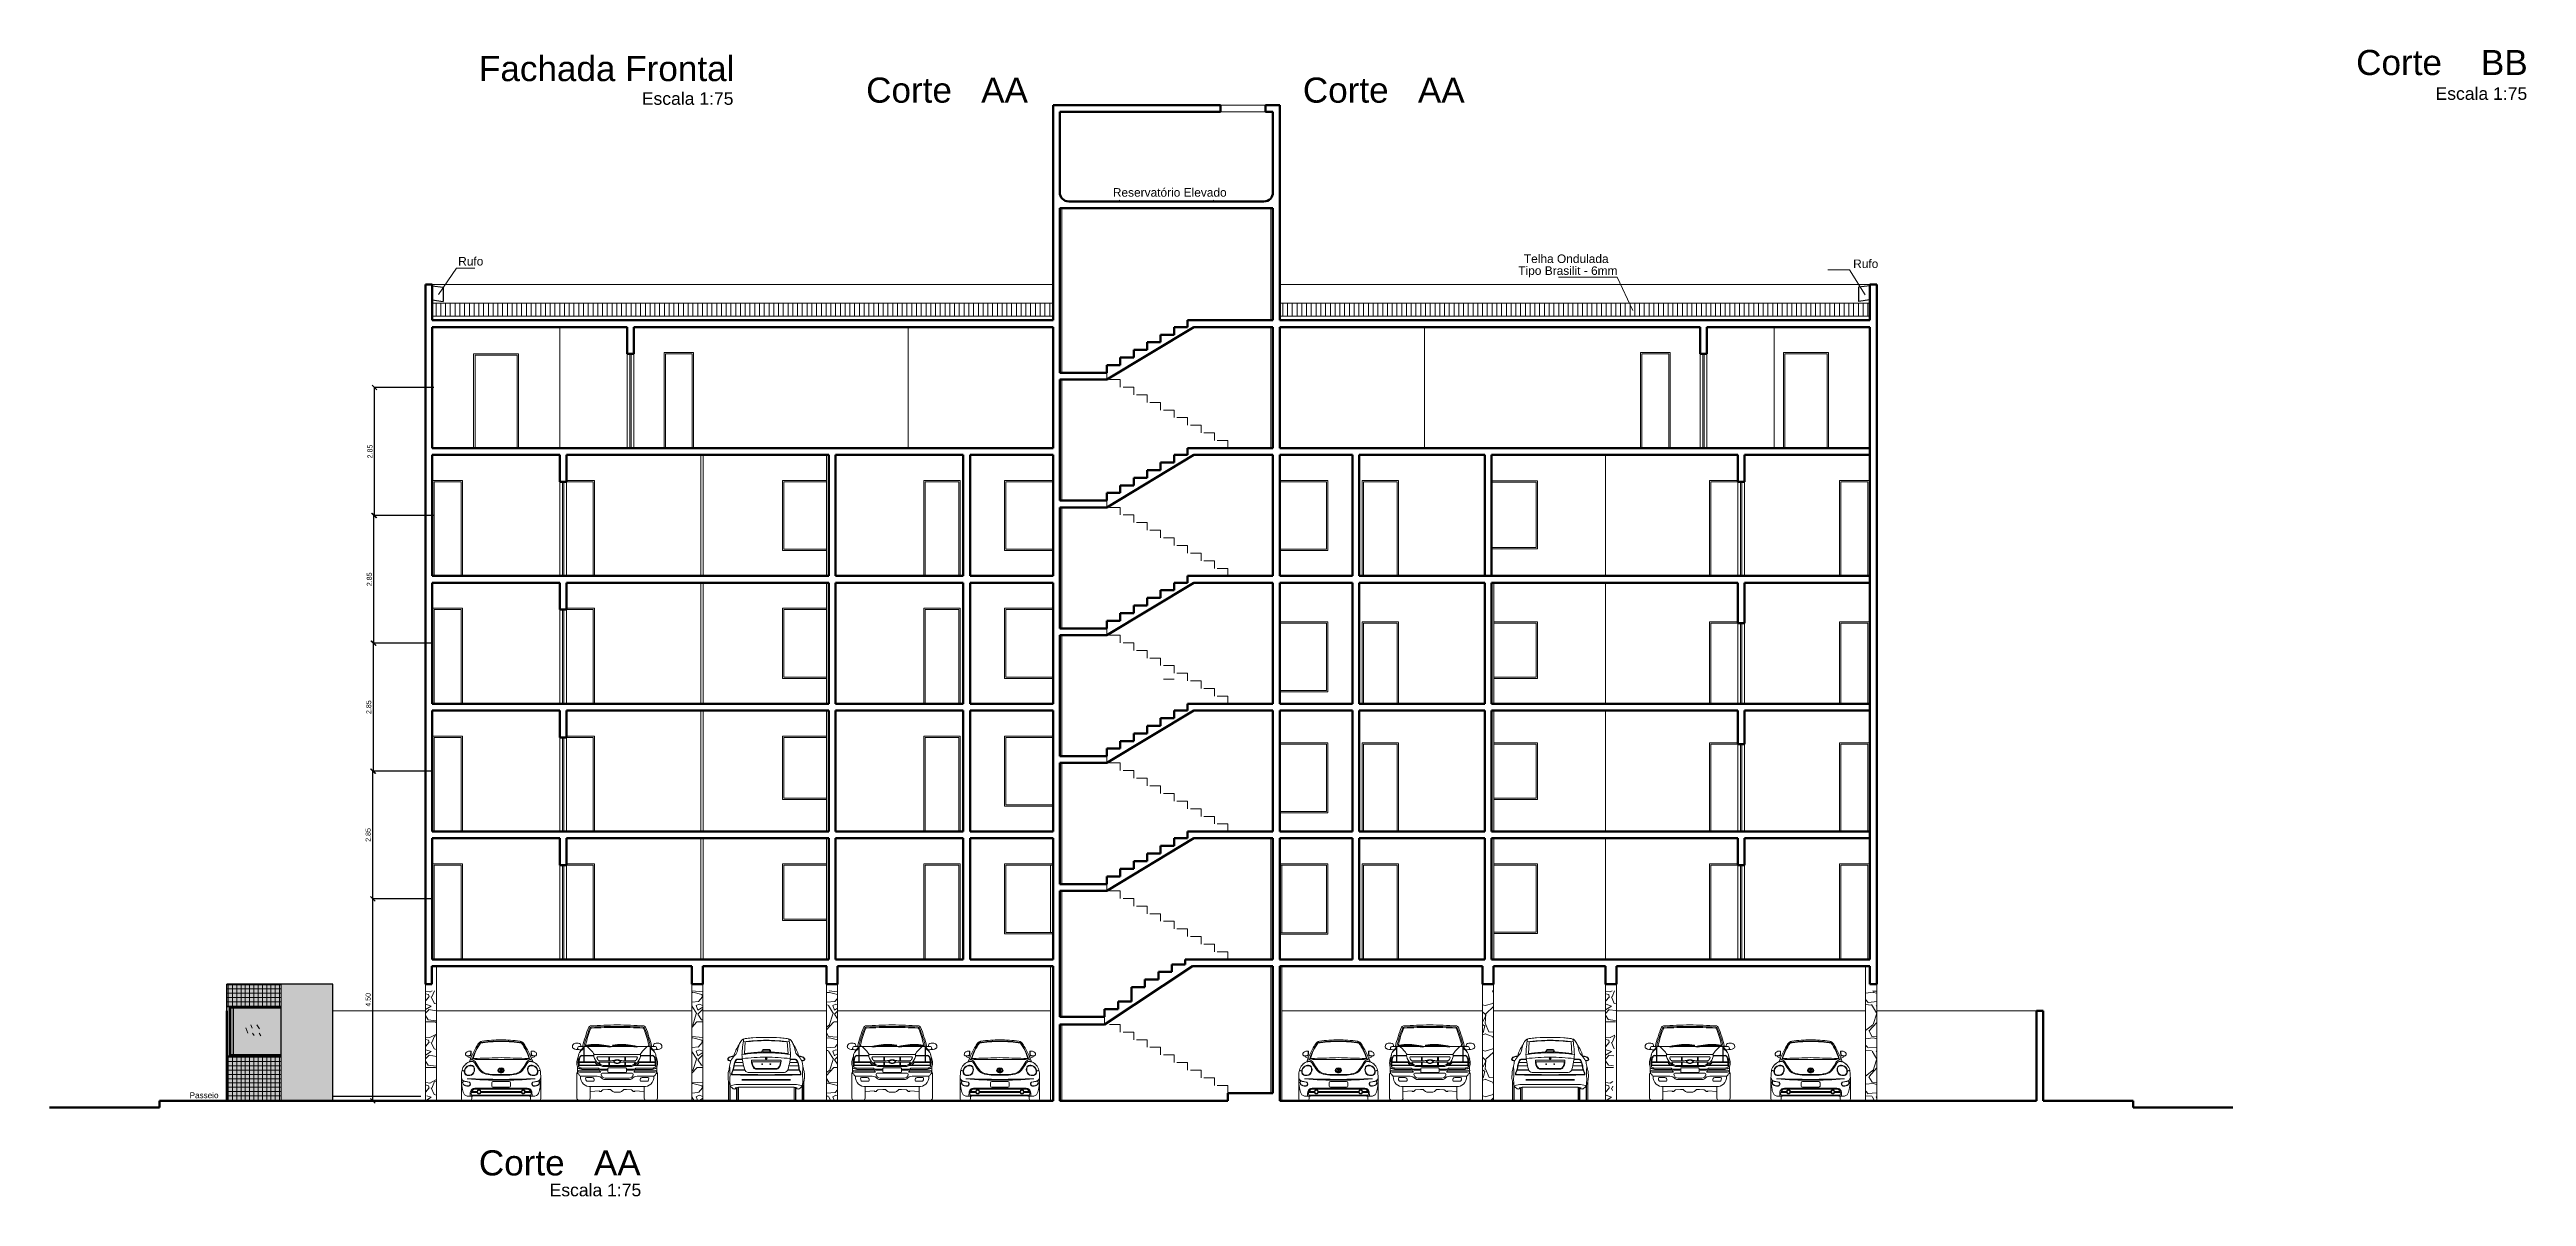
# Model space of a CAD drawing. Header units: millimetres. Extents: x 42 to 552, y 43 to 535.
# Drawn here: x 277.3 to 332.5, y 477.6 to 503.1 of the extents above; entities that cross this region are included whole.
import ezdxf
from ezdxf.enums import TextEntityAlignment as Align

# ---------------------------------------------------------------- set-up
doc = ezdxf.new("R2010")
doc.units = ezdxf.units.MM
doc.header["$LTSCALE"] = 0.75
doc.header["$MEASUREMENT"] = 0
doc.linetypes.add('HIDDEN2', pattern=[4.7625, 3.175, -1.5875])
for name, color, linetype, lineweight in [('Linhas', 7, 'Continuous', 15), ('Linhas finas', 7, 'Continuous', 0), ('Linhas grossas', 7, 'Continuous', 30), ('Linhas medias', 7, 'Continuous', 30), ('Paredes', 7, 'Continuous', 50), ('Traçejado', 250, 'HIDDEN2', 0)]:
    doc.layers.add(name, color=color, linetype=linetype, lineweight=lineweight)
doc.layers.add('Textos', color=144, linetype='Continuous')
doc.styles.get("Standard").update_dxf_attribs({"font": 'arial.ttf'})
doc.dimstyles.get("Standard").update_dxf_attribs({"dimtxt": 1.5, "dimasz": 1.4, "dimexe": 0.18, "dimexo": 0.0625, "dimgap": 0.6, "dimtad": 2, "dimzin": 0, "dimdsep": 46, "dimtxsty": 'Standard', "dimblk": 'OBLIQUE', "dimcen": 0.09, "dimadec": 0, "dimazin": 0, "dimtfac": 1, "dimtofl": 0, "dimtmove": 0, "dimatfit": 3, "dimfxl": 1, "dimtolj": 1, "dimtzin": 0, "dimarcsym": 0})

msp = doc.modelspace()

# ---------------------------------------------------------------- texts
at = {"layer": 'Linhas finas'}
msp.add_text('Passeio', height=0.13, dxfattribs=at).set_placement((280.375, 479.757))
at = {"layer": 'Textos'}
for s, height, p in [('Corte    BB', 0.56, (328.683, 502.57)), ('Fachada Frontal', 0.56, (286.827, 502.434)), ('Escala 1:75', 0.28, (290.458, 501.906)), ('Corte   AA', 0.56, (295.46, 501.954)), ('Corte   AA', 0.56, (305.198, 501.954)), ('Escala 1:75', 0.28, (330.453, 502.017)), ('Corte   AA', 0.56, (286.825, 478.035)), ('Escala 1:75', 0.28, (288.402, 477.569))]:
    msp.add_text(s, height=height, dxfattribs=at).set_placement(p)
for s, p in [('Reservatório Elevado', (302.23, 499.858)), ('Rufo', (286.644, 498.323)), ('Tipo Brasilit - 6mm', (311.107, 498.114)), ('Telha Ondulada ', (311.107, 498.379)), ('Rufo', (317.748, 498.267))]:
    msp.add_text(s, height=0.19, dxfattribs=at).set_placement(p, align=Align.CENTER)

# ---------------------------------------------------------------- blocks, each defined once
blk = doc.blocks.new('BeetleF')
for p, q in [((0.045, 0.968), (0.097, 0.951)), ((0.06, 0.998), (0.115, 0.993)), ((0.306, 0.921), (0.77, 0.921)), ((0.629, 0.571), (0.77, 0.571)), ((0.629, 0.57), (0.77, 0.57)), ((0.648, 0.581), (0.77, 0.581)), ((0.738, 0.639), (0.71, 0.679)), ((0.744, 0.646), (0.714, 0.69)), ((0.764, 0.676), (0.74, 0.712)), ((0.744, 0.646), (0.764, 0.676)), ((0.748, 0.635), (0.77, 0.667)), ((0.77, 0.684), (0.749, 0.716)), ((0.77, 0.676), (0.764, 0.676)), ((1.234, 0.921), (0.77, 0.921)), ((0.77, 0.684), (0.792, 0.716)), ((0.77, 0.676), (0.776, 0.676)), ((0.792, 0.635), (0.77, 0.667)), ((0.892, 0.581), (0.77, 0.581)), ((0.912, 0.571), (0.77, 0.571)), ((0.912, 0.57), (0.77, 0.57)), ((0.776, 0.676), (0.801, 0.712)), ((0.796, 0.646), (0.776, 0.676)), ((0.796, 0.646), (0.826, 0.69)), ((0.803, 0.639), (0.83, 0.679)), ((1.48, 0.998), (1.425, 0.993)), ((1.496, 0.968), (1.443, 0.951)), ((-0.115, 0.492), (-0.115, 0.038)), ((-0.087, 0.414), (-0.078, 0.444)), ((-0.081, 0.412), (-0.073, 0.441)), ((0.077, 0), (-0.077, 0)), ((-0.04, 0.43), (0.062, 0.411)), ((-0.039, 0.436), (0.063, 0.416)), ((0.105, 0.185), (0.233, 0.185)), ((0.115, 0.207), (0.233, 0.207)), ((0.115, 0.103), (0.115, 0.038)), ((0.126, 0.124), (0.77, 0.124)), ((0.165, 0.106), (0.77, 0.106)), ((0.192, 0.259), (0.77, 0.259)), ((0.205, 0.277), (0.77, 0.277)), ((0.32, 0.207), (0.77, 0.207)), ((0.32, 0.185), (0.77, 0.185)), ((0.561, 0.327), (0.561, 0.4)), ((0.59, 0.429), (0.77, 0.429)), ((0.77, 0.298), (0.59, 0.298)), ((0.951, 0.429), (0.77, 0.429)), ((0.77, 0.298), (0.951, 0.298)), ((1.336, 0.277), (0.77, 0.277)), ((1.348, 0.259), (0.77, 0.259)), ((1.22, 0.207), (0.77, 0.207)), ((1.22, 0.185), (0.77, 0.185)), ((1.411, 0.124), (0.77, 0.124)), ((1.375, 0.106), (0.77, 0.106)), ((0.979, 0.327), (0.979, 0.4)), ((1.425, 0.207), (1.307, 0.207)), ((1.435, 0.185), (1.307, 0.185)), ((1.425, 0.103), (1.425, 0.038)), ((1.463, 0), (1.618, 0)), ((1.579, 0.436), (1.478, 0.416)), ((1.58, 0.43), (1.479, 0.411)), ((1.621, 0.412), (1.613, 0.441)), ((1.627, 0.414), (1.618, 0.444)), ((1.655, 0.492), (1.655, 0.038))]:
    blk.add_line(p, q)
for centre, radius in [((0.277, 0.197), 0.045), ((0.277, 0.197), 0.0343), ((1.264, 0.197), 0.045), ((1.264, 0.197), 0.0343)]:
    blk.add_circle(centre, radius)
for centre, radius, start, end in [((0.077, 0.98), 0.127, 78.8985, 132.4281), ((2.227, 0.036), 2.319, 149.3318, 159.0348), ((1.285, 0.581), 1.207, 144.5335, 162.5947), ((1.296, 0.581), 1.207, 144.5335, 162.5947), ((0.898, 0.861), 0.755, 148.3165, 151.714), ((0.404, 1.163), 0.176, 108.7016, 147.6572), ((0.523, 1.116), 0.276, 129.3761, 143.2524), ((0.746, -1.375), 2.694, 89.4794, 99.4887), ((0.746, -1.365), 2.694, 89.4794, 99.2866), ((0.904, -3.416), 4.778, 91.6077, 96.6888), ((0.636, -3.416), 4.778, 83.3112, 88.3923), ((0.795, -1.365), 2.694, 80.7134, 90.5206), ((0.795, -1.375), 2.694, 80.5113, 90.5206), ((1.017, 1.116), 0.276, 36.7476, 50.6239), ((1.136, 1.163), 0.176, 32.3428, 71.2984), ((0.244, 0.581), 1.207, 17.4053, 35.4665), ((0.255, 0.581), 1.207, 17.4053, 35.4665), ((0.643, 0.861), 0.755, 28.286, 31.6835), ((-0.687, 0.036), 2.319, 20.9652, 30.6682), ((1.464, 0.98), 0.127, 47.5719, 101.1015), ((1.076, 0.493), 1.191, 175.0934, 191.6654), ((0.226, 0.597), 0.337, 160.9635, 180.2989), ((-0.054, 0.82), 0.157, 252.2958, 271.8409), ((-0.054, 0.825), 0.157, 252.6765, 271.8409), ((0.145, 0.626), 0.251, 130.0639, 161.2123), ((0.063, 0.651), 0.113, 162.7206, 205.8268), ((0.079, 0.662), 0.126, 101.9209, 169.8355), ((0.063, 0.651), 0.103, 162.7206, 205.8268), ((0.041, 0.651), 0.0931, 212.0078, 268.1537), ((0.079, 0.662), 0.116, 101.9209, 169.8355), ((0.041, 0.651), 0.0837, 212.0078, 268.1537), ((0.045, 1.032), 0.0681, 142.4159, 187.4158), ((0.018, 1.044), 0.0455, 207.2773, 280.0057), ((0.111, 0.696), 0.176, 98.6473, 136.3734), ((0.02, 1.336), 0.334, 266.2265, 280.8184), ((0.051, 0.996), 0.028, 174.2034, 258.2477), ((0.055, 1.326), 0.329, 264.8359, 274.8271), ((0.054, 0.68), 0.123, 262.1553, 333.1924), ((0.054, 0.68), 0.113, 262.1553, 333.1924), ((0.09, 0.677), 0.114, 56.2988, 108.587), ((0.09, 0.677), 0.104, 56.2988, 108.587), ((0.112, 0.832), 0.0509, 53.0871, 133.9985), ((0.112, 0.832), 0.049, 53.0871, 133.9985), ((0.082, 1.014), 0.00567, 274.8271, 352.3539), ((0.082, 1.014), 0.0151, 274.8271, 352.3539), ((0.12, 0.747), 0.128, 79.4903, 105.9208), ((-0.206, 1.09), 0.303, 345.3315, 2.5877), ((0.114, 0.943), 0.0204, 176.0607, 249.554), ((-0.454, 1.086), 0.556, 352.3539, 1.8946), ((0.162, 1.113), 0.197, 253.8058, 259.6756), ((0.072, 0.778), 0.151, 28.2238, 68.8781), ((0.185, 2.254), 1.313, 267.711, 272.289), ((0.215, 1.071), 0.152, 237.5039, 272.2711), ((0.094, 0.77), 0.113, 28.2034, 64.7934), ((0.094, 0.77), 0.114, 28.2034, 64.7934), ((0.122, 0.731), 0.0419, 31.16, 52.4217), ((0.122, 0.731), 0.0513, 31.16, 52.4217), ((0.041, 0.693), 0.131, 330.905, 27.7007), ((0.041, 0.693), 0.14, 330.905, 27.7007), ((1.069, 1.3), 0.997, 208.5938, 219.0979), ((1.069, 1.3), 0.996, 208.5938, 219.0979), ((0.111, 0.786), 0.114, 28.2034, 33.8628), ((0.196, 3.687), 2.769, 270.3121, 272.28), ((1.086, 1.317), 0.996, 208.5938, 219.0979), ((-1.177, 51.221), 50.298, 271.6117, 272.2185), ((0.508, 0.882), 0.3, 224.8444, 255.0071), ((0.508, 0.882), 0.298, 224.8444, 255.0071), ((0.507, 0.846), 0.25, 218.9789, 253.3875), ((0.662, 1.712), 1.143, 258.318, 268.3449), ((0.662, 1.712), 1.141, 258.318, 268.3449), ((0.649, 1.485), 0.904, 256.3782, 269.9549), ((2.717, 51.221), 50.298, 267.7815, 268.3883), ((0.892, 1.485), 0.904, 270.0451, 283.6218), ((0.879, 1.712), 1.141, 271.6551, 281.682), ((0.879, 1.712), 1.143, 271.6551, 281.682), ((1.033, 0.846), 0.25, 286.6125, 321.0211), ((1.033, 0.882), 0.298, 284.9929, 315.1556), ((1.033, 0.882), 0.3, 284.9929, 315.1556), ((0.455, 1.317), 0.996, 320.9021, 331.4062), ((1.345, 3.687), 2.769, 267.72, 269.6879), ((0.471, 1.3), 0.996, 320.9021, 331.4062), ((0.471, 1.3), 0.997, 320.9021, 331.4062), ((1.355, 2.254), 1.313, 267.711, 272.289), ((1.326, 1.071), 0.152, 267.7289, 302.4961), ((1.43, 0.786), 0.114, 146.1372, 151.7966), ((1.468, 0.778), 0.151, 111.1219, 151.7762), ((1.446, 0.77), 0.114, 115.2066, 151.7966), ((1.446, 0.77), 0.113, 115.2066, 151.7966), ((1.499, 0.693), 0.14, 152.2993, 209.095), ((1.499, 0.693), 0.131, 152.2993, 209.095), ((1.419, 0.731), 0.0513, 127.5783, 148.84), ((1.486, 0.68), 0.123, 206.8076, 277.8447), ((1.419, 0.731), 0.0419, 127.5783, 148.84), ((1.486, 0.68), 0.113, 206.8076, 277.8447), ((1.451, 0.677), 0.114, 71.413, 123.7012), ((1.451, 0.677), 0.104, 71.413, 123.7012), ((1.428, 0.832), 0.0509, 46.0015, 126.9129), ((1.421, 0.747), 0.128, 74.0792, 100.5097), ((1.428, 0.832), 0.049, 46.0015, 126.9129), ((1.378, 1.113), 0.197, 280.3244, 286.1942), ((1.426, 0.943), 0.0204, 290.446, 3.9393), ((1.995, 1.086), 0.556, 178.1054, 187.6461), ((1.747, 1.09), 0.303, 177.4123, 194.6685), ((1.459, 1.014), 0.0151, 187.6461, 265.1729), ((1.459, 1.014), 0.00567, 187.6461, 265.1729), ((1.429, 0.696), 0.176, 43.6266, 81.3527), ((1.485, 1.326), 0.329, 265.1729, 275.1641), ((1.521, 1.336), 0.334, 259.1816, 273.7735), ((1.461, 0.662), 0.116, 10.1645, 78.0791), ((1.461, 0.662), 0.126, 10.1645, 78.0791), ((1.49, 0.996), 0.028, 281.7523, 5.7966), ((1.5, 0.651), 0.0837, 271.8463, 327.9922), ((1.5, 0.651), 0.0931, 271.8463, 327.9922), ((1.523, 1.044), 0.0455, 259.9943, 332.7227), ((1.496, 1.032), 0.0681, 352.5842, 37.5841), ((1.395, 0.626), 0.251, 18.7877, 49.9361), ((1.477, 0.651), 0.103, 334.1732, 17.2794), ((1.477, 0.651), 0.113, 334.1732, 17.2794), ((1.594, 0.825), 0.157, 268.1591, 287.3235), ((1.594, 0.82), 0.157, 268.1591, 287.7042), ((0.464, 0.493), 1.191, 348.3346, 4.9066), ((1.314, 0.597), 0.337, 359.7011, 19.0365), ((-0.017, 0.528), 0.0977, 180.2317, 204.8704), ((-0.032, 0.514), 0.0839, 188.5265, 225.1725), ((-0.077, 0.038), 0.0378, 180, 270), ((-0.032, 0.514), 0.0783, 200.139, 225.1725), ((-0.024, 0.53), 0.101, 228.479, 261.2934), ((0.194, 0.291), 0.287, 187.8213, 213.9306), ((-0.024, 0.402), 0.0635, 157.7359, 232.2739), ((-0.024, 0.53), 0.095, 228.479, 261.2934), ((-0.024, 0.402), 0.0578, 157.7359, 232.2739), ((0.028, 0.479), 0.156, 234.2897, 272.5004), ((0.028, 0.479), 0.151, 234.2897, 272.5004), ((0.062, 0.284), 0.186, 235.2975, 275.5081), ((-0.438, -42.474), 42.963, 88.3846, 89.3987), ((0.712, 8.073), 7.618, 264.7669, 270.4393), ((0.036, 0.374), 0.0453, 268.7319, 344.8984), ((0.036, 0.374), 0.051, 268.7319, 344.8984), ((0.037, 0.374), 0.0441, 344.2261, 56.5994), ((0.037, 0.374), 0.0497, 344.2261, 56.5994), ((0.077, 0.038), 0.0378, 270, 360), ((1.122, 0.084), 1.043, 175.1989, 179.2001), ((0.202, -0.929), 1.035, 92.0512, 96.8043), ((0.681, 0.113), 0.601, 171.8694, 174.377), ((0.188, 0.175), 0.104, 123.6744, 167.2169), ((0.869, 0.118), 0.77, 176.0489, 177.5257), ((0.128, 0.151), 0.0271, 175.0539, 273.7116), ((0.214, 0.15), 0.115, 141.6102, 169.3951), ((0.2, 0.166), 0.0932, 96.6256, 144.2784), ((0.199, 0.119), 0.158, 88.0346, 116.0092), ((0.209, 0.078), 0.182, 95.3395, 96.14), ((0.59, 0.4), 0.0283, 90, 180), ((0.59, 0.327), 0.0283, 180, 270), ((1.979, -42.474), 42.963, 90.6013, 91.6154), ((0.829, 8.073), 7.618, 269.5607, 275.2331), ((0.951, 0.4), 0.0283, 0, 90), ((0.951, 0.327), 0.0283, 270, 0), ((1.341, 0.119), 0.158, 63.9908, 91.9654), ((1.332, 0.078), 0.182, 83.86, 84.6605), ((1.34, 0.166), 0.0932, 35.7216, 83.3744), ((1.338, -0.929), 1.035, 83.1957, 87.9488), ((1.353, 0.175), 0.104, 12.7831, 56.3256), ((1.413, 0.151), 0.0271, 266.2884, 4.9461), ((1.326, 0.15), 0.115, 10.6049, 38.3898), ((1.463, 0.038), 0.0378, 180, 270), ((0.671, 0.118), 0.77, 2.6425, 3.9511), ((1.503, 0.374), 0.0497, 123.4006, 195.7739), ((0.859, 0.113), 0.601, 5.623, 8.1306), ((1.504, 0.374), 0.051, 195.1016, 271.2681), ((0.418, 0.084), 1.043, 0.7999, 4.8011), ((1.503, 0.374), 0.0441, 123.4006, 195.7739), ((1.504, 0.374), 0.0453, 195.1016, 271.2681), ((1.479, 0.284), 0.186, 264.4919, 304.7025), ((1.512, 0.479), 0.151, 267.4996, 305.7103), ((1.512, 0.479), 0.156, 267.4996, 305.7103), ((1.565, 0.53), 0.095, 278.7066, 311.521), ((1.565, 0.53), 0.101, 278.7066, 311.521), ((1.347, 0.291), 0.287, 326.0694, 352.1787), ((1.565, 0.402), 0.0578, 307.7261, 22.2641), ((1.565, 0.402), 0.0635, 307.7261, 22.2641), ((1.618, 0.038), 0.0378, 270, 0), ((1.572, 0.514), 0.0783, 314.8275, 339.861), ((1.572, 0.514), 0.0839, 314.8275, 351.4735), ((1.557, 0.528), 0.0977, 335.1296, 359.7683)]:
    blk.add_arc(centre, radius, start, end)
blk.add_ellipse((0.77, 0.676), major_axis=(0.0717, 0.0035), ratio=0.761815, start_param=1.533808, end_param=4.675401)
at = {"extrusion": (0, 0, -1)}
blk.add_ellipse((0.77, 0.676), major_axis=(-0.0717, 0.0035), ratio=0.761815, start_param=1.533808, end_param=4.675401, dxfattribs=at)
for points, knots in [([(0.71, 0.679), (0.71, 0.675), (0.71, 0.671), (0.713, 0.656), (0.722, 0.646), (0.737, 0.639), (0.737, 0.639), (0.738, 0.639)], [2.991978, 2.991978, 2.991978, 2.991978, 3.28297, 3.28297, 4.103713, 4.103713, 4.12972, 4.12972, 4.12972, 4.12972]), ([(0.74, 0.712), (0.732, 0.709), (0.726, 0.705), (0.718, 0.696), (0.716, 0.693), (0.714, 0.69)], [2.0484025, 2.0484025, 2.0484025, 2.0484025, 2.4622277, 2.4622277, 2.7112994, 2.7112994, 2.7112994, 2.7112994]), ([(0.77, 0.719), (0.768, 0.719), (0.766, 0.719), (0.759, 0.718), (0.753, 0.717), (0.749, 0.716)], [1.5373636, 1.5373636, 1.5373636, 1.5373636, 1.6414851, 1.6414851, 1.8865934, 1.8865934, 1.8865934, 1.8865934]), ([(0.77, 0.719), (0.772, 0.719), (0.775, 0.719), (0.782, 0.718), (0.787, 0.717), (0.792, 0.716)], [1.5373636, 1.5373636, 1.5373636, 1.5373636, 1.6414851, 1.6414851, 1.8865934, 1.8865934, 1.8865934, 1.8865934]), ([(0.801, 0.712), (0.808, 0.709), (0.815, 0.705), (0.822, 0.696), (0.825, 0.693), (0.826, 0.69)], [2.0484025, 2.0484025, 2.0484025, 2.0484025, 2.4622277, 2.4622277, 2.7112994, 2.7112994, 2.7112994, 2.7112994]), ([(0.83, 0.679), (0.831, 0.675), (0.831, 0.671), (0.827, 0.656), (0.818, 0.646), (0.804, 0.639), (0.803, 0.639), (0.803, 0.639)], [2.991978, 2.991978, 2.991978, 2.991978, 3.28297, 3.28297, 4.103713, 4.103713, 4.12972, 4.12972, 4.12972, 4.12972])]:
    blk.add_open_spline(points, degree=3, knots=knots)
for points in [[(0.748, 0.635), (0.755, 0.633), (0.763, 0.632), (0.77, 0.632)], [(0.792, 0.635), (0.785, 0.633), (0.778, 0.632), (0.77, 0.632)]]:
    blk.add_open_spline(points, degree=3)
blk = doc.blocks.new('RangerF')
for p, q in [((0.008, 1.198), (0.008, 1.011)), ((0.011, 1.209), (0.539, 1.209)), ((0.015, 1.198), (0.015, 1.011)), ((0.612, 1.209), (0.684, 1.209)), ((1.129, 1.209), (0.684, 1.209)), ((1.129, 1.209), (0.895, 1.209)), ((1.489, 1.209), (1.202, 1.209)), ((1.485, 1.198), (1.485, 1.011)), ((1.492, 1.198), (1.492, 1.011)), ((-0.149, 0.602), (-0.149, 0.059)), ((-0.137, 0.625), (-0.132, 0.625)), ((-0.102, 0.782), (0.382, 0.782)), ((-0.097, 0.863), (0.008, 0.863)), ((-0.097, 0.855), (0.222, 0.855)), ((-0.094, 0.791), (0.306, 0.791)), ((-0.088, 0.664), (0.356, 0.664)), ((-0.067, 0.638), (-0.088, 0.638)), ((-0.077, 0.712), (-0.064, 0.712)), ((-0.067, 0.638), (0.382, 0.638)), ((-0.065, 0.736), (-0.051, 0.736)), ((-0.039, 0.699), (0.33, 0.699)), ((-0.036, 1.011), (0.229, 1.011)), ((-0.036, 1.002), (0.008, 1.002)), ((-0.026, 0.723), (0.333, 0.723)), ((0.008, 1.002), (0.008, 0.863)), ((0.015, 1.002), (0.229, 1.002)), ((0.015, 1.002), (0.015, 0.863)), ((0.015, 0.863), (0.291, 0.863)), ((0.25, 1.033), (0.75, 1.033)), ((0.326, 0.979), (0.751, 0.979)), ((0.35, 0.862), (0.627, 0.862)), ((0.354, 0.891), (0.619, 0.891)), ((0.356, 0.664), (0.382, 0.638)), ((0.388, 0.681), (0.524, 0.681)), ((0.413, 0.702), (0.524, 0.702)), ((0.75, 0.612), (0.416, 0.612)), ((0.435, 0.788), (0.75, 0.788)), ((0.452, 0.759), (0.75, 0.759)), ((0.524, 0.702), (0.524, 0.681)), ((0.545, 0.716), (0.545, 0.641)), ((0.559, 0.73), (0.75, 0.73)), ((0.559, 0.627), (0.75, 0.627)), ((0.562, 0.979), (0.562, 0.891)), ((0.562, 0.862), (0.562, 0.788)), ((0.579, 0.979), (0.579, 0.891)), ((0.579, 0.862), (0.579, 0.788)), ((1.174, 0.979), (0.748, 0.979)), ((1.25, 1.033), (0.75, 1.033)), ((1.064, 0.788), (0.75, 0.788)), ((1.048, 0.759), (0.75, 0.759)), ((0.941, 0.73), (0.75, 0.73)), ((0.941, 0.627), (0.75, 0.627)), ((0.75, 0.612), (1.084, 0.612)), ((1.149, 0.862), (0.873, 0.862)), ((1.146, 0.891), (0.881, 0.891)), ((0.921, 0.979), (0.921, 0.891)), ((0.921, 0.862), (0.921, 0.788)), ((0.938, 0.979), (0.938, 0.891)), ((0.938, 0.862), (0.938, 0.788)), ((0.955, 0.716), (0.955, 0.641)), ((0.976, 0.702), (0.976, 0.681)), ((1.087, 0.702), (0.976, 0.702)), ((1.112, 0.681), (0.976, 0.681)), ((1.602, 0.782), (1.118, 0.782)), ((1.144, 0.664), (1.118, 0.638)), ((1.567, 0.638), (1.118, 0.638)), ((1.588, 0.664), (1.144, 0.664)), ((1.526, 0.723), (1.167, 0.723)), ((1.539, 0.699), (1.169, 0.699)), ((1.594, 0.791), (1.194, 0.791)), ((1.485, 0.863), (1.209, 0.863)), ((1.536, 1.011), (1.271, 1.011)), ((1.485, 1.002), (1.271, 1.002)), ((1.597, 0.855), (1.277, 0.855)), ((1.485, 1.002), (1.485, 0.863)), ((1.492, 1.002), (1.492, 0.863)), ((1.536, 1.002), (1.492, 1.002)), ((1.596, 0.863), (1.492, 0.863)), ((1.565, 0.736), (1.551, 0.736)), ((1.577, 0.712), (1.563, 0.712)), ((1.567, 0.638), (1.588, 0.638)), ((1.636, 0.625), (1.632, 0.625)), ((1.649, 0.602), (1.649, 0.059)), ((-0.09, 0), (0.09, 0)), ((0.306, 0.546), (-0.064, 0.546)), ((0.065, 0.516), (0.195, 0.516)), ((0.072, 0.433), (0.213, 0.433)), ((0.149, 0.317), (0.149, 0.203)), ((0.149, 0.317), (0.75, 0.317)), ((0.353, 0.221), (0.149, 0.203)), ((0.149, 0.203), (0.149, 0.059)), ((0.353, 0.206), (0.353, 0.221)), ((0.398, 0.206), (0.353, 0.206)), ((0.431, 0.242), (0.398, 0.221)), ((0.398, 0.221), (0.398, 0.206)), ((0.539, 0.248), (0.431, 0.242)), ((0.485, 0.504), (0.75, 0.504)), ((0.485, 0.472), (0.75, 0.472)), ((0.539, 0.248), (0.602, 0.249)), ((0.714, 0.189), (0.75, 0.189)), ((1.014, 0.504), (0.75, 0.504)), ((1.014, 0.472), (0.75, 0.472)), ((1.35, 0.317), (0.75, 0.317)), ((0.785, 0.189), (0.75, 0.189)), ((0.961, 0.248), (0.898, 0.249)), ((0.961, 0.248), (1.069, 0.242)), ((1.069, 0.242), (1.102, 0.221)), ((1.102, 0.221), (1.102, 0.206)), ((1.102, 0.206), (1.147, 0.206)), ((1.147, 0.221), (1.35, 0.203)), ((1.147, 0.206), (1.147, 0.221)), ((1.194, 0.546), (1.564, 0.546)), ((1.428, 0.433), (1.287, 0.433)), ((1.435, 0.516), (1.305, 0.516)), ((1.35, 0.317), (1.35, 0.203)), ((1.35, 0.203), (1.35, 0.059)), ((1.59, 0), (1.41, 0))]:
    blk.add_line(p, q)
for centre, radius, start, end in [((0.172, 1.6), 0.0679, 101.8674, 145.4591), ((0.701, -4.838), 6.526, 89.5681, 94.7713), ((0.799, -4.838), 6.526, 85.2287, 90.4319), ((1.328, 1.6), 0.0679, 34.5409, 78.1326), ((-0.202, 1.204), 0.0477, 172.1039, 247.7778), ((-0.13, 1.19), 0.121, 149.6322, 170.381), ((-0.176, 1.208), 0.0726, 108.7497, 143.1922), ((-0.124, 1.391), 0.25, 247.3885, 273.6314), ((-0.14, 0.959), 0.323, 86.4297, 100.5186), ((-0.098, 1.17), 0.0348, 148.4433, 226.2762), ((-0.102, 1.178), 0.0275, 90.2465, 157.08), ((-0.03, 1.442), 0.311, 252.7375, 255.363), ((-0.124, 1.201), 0.0806, 44.2954, 87.0495), ((-0.03, 1.442), 0.311, 255.363, 265.8829), ((-0.034, 0.751), 0.459, 93.1293, 98.5251), ((0.21, 0.926), 0.334, 141.9175, 154.0173), ((0.051, 0.99), 0.163, 132.5823, 149.7342), ((-0.15, 1.22), 0.0914, 353.6508, 24.116), ((-0.15, 1.254), 0.17, 302.0954, 335.2358), ((-0.034, 0.751), 0.459, 88.4325, 93.1293), ((-0.105, 1.216), 0.0998, 300.8275, 356.1024), ((3.207, 0.409), 3.326, 158.3039, 166.0575), ((-0.034, 0.751), 0.459, 86.449, 88.4325), ((2.521, 0.631), 2.577, 157.4477, 167.6226), ((0.077, 1.241), 0.0318, 169.6007, 262.0261), ((2.709, 0.595), 2.742, 158.3151, 166.2575), ((0.066, 1.232), 0.00761, 97.3991, 262.6009), ((0.215, 3.968), 2.733, 266.8639, 267.407), ((0.215, 3.953), 2.733, 266.8639, 275.0672), ((-0.432, 0.574), 0.812, 34.0864, 51.5406), ((0.088, 1.232), 0.00543, 96.4291, 263.5709), ((0.36, -0.298), 1.56, 96.1586, 100.0853), ((0.36, -0.309), 1.56, 96.1586, 100.0853), ((0.177, 1.599), 0.0414, 95.8789, 151.118), ((0.215, 3.968), 2.733, 268.5906, 273.3895), ((0.177, 1.599), 0.0185, 95.8789, 151.118), ((0.721, -7.31), 8.966, 89.8173, 93.5056), ((0.721, -7.31), 8.944, 89.8173, 93.5056), ((0.274, 0.059), 1.196, 73.8328, 93.908), ((0.274, 0.048), 1.196, 78.799, 93.908), ((-0.126, -1.126), 2.432, 74.0301, 74.9075), ((0.541, 1.206), 0.00573, 359.376, 74.4197), ((0.574, 1.306), 0.104, 254.7244, 288.7012), ((0.656, 1.232), 0.00761, 97.3991, 262.6009), ((0.805, 3.968), 2.733, 266.8639, 267.407), ((0.805, 3.953), 2.733, 266.8639, 275.0672), ((0.678, 1.232), 0.00543, 96.4291, 263.5709), ((0.95, -0.298), 1.56, 96.1586, 100.0853), ((0.95, -0.309), 1.56, 96.1586, 100.0853), ((0.805, 3.968), 2.733, 268.5906, 273.3895), ((0.779, -7.31), 8.966, 86.4944, 90.1827), ((0.779, -7.31), 8.944, 86.4944, 90.1827), ((0.864, 0.059), 1.196, 73.8328, 93.908), ((0.864, 0.048), 1.196, 78.799, 93.908), ((0.464, -1.126), 2.432, 74.0301, 74.9075), ((1.131, 1.206), 0.00573, 359.376, 74.4197), ((1.164, 1.306), 0.104, 254.7244, 288.7012), ((1.932, 0.574), 0.812, 128.4594, 145.9136), ((1.323, 1.599), 0.0185, 28.882, 84.1211), ((1.323, 1.599), 0.0414, 28.882, 84.1211), ((-1.209, 0.595), 2.742, 13.7425, 21.6849), ((-1.021, 0.631), 2.577, 12.3774, 22.5523), ((-1.707, 0.409), 3.326, 13.9425, 21.6961), ((1.423, 1.241), 0.0318, 277.9739, 10.3993), ((1.65, 1.254), 0.17, 204.7642, 237.9046), ((1.534, 0.751), 0.459, 91.5675, 93.551), ((1.605, 1.216), 0.0998, 183.8976, 239.1725), ((1.534, 0.751), 0.459, 86.8707, 91.5675), ((1.53, 1.442), 0.311, 274.1171, 284.637), ((1.29, 0.926), 0.334, 25.9827, 38.0825), ((1.65, 1.22), 0.0914, 155.884, 186.3492), ((1.534, 0.751), 0.459, 81.4749, 86.8707), ((1.449, 0.99), 0.163, 30.2658, 47.4177), ((1.624, 1.201), 0.0806, 92.9505, 135.7046), ((1.602, 1.178), 0.0275, 22.92, 89.7535), ((1.624, 1.391), 0.25, 266.3686, 292.6115), ((1.53, 1.442), 0.311, 284.637, 287.2625), ((1.64, 0.959), 0.323, 79.4814, 93.5703), ((1.598, 1.17), 0.0348, 313.7238, 31.5567), ((1.676, 1.208), 0.0726, 36.8078, 71.2503), ((1.702, 1.204), 0.0477, 292.2222, 7.8961), ((1.63, 1.19), 0.121, 9.619, 30.3678), ((-0.126, 0.604), 0.0234, 116.3649, 185.206), ((0.155, 0.843), 0.304, 162.8441, 186.3109), ((135.999, 33.689), 140.061, 193.57723, 193.60083), ((0.158, 0.68), 0.295, 171.4259, 190.8369), ((-0.076, 0.771), 0.108, 235.4917, 263.2885), ((-0.495, 1.086), 0.39, 336.772, 350.023), ((-0.076, 0.745), 0.108, 236.1697, 263.2885), ((-0.051, 0.74), 0.0839, 170.7676, 190.6), ((-0.058, 0.959), 0.219, 249.868, 264.1886), ((-0.071, 0.935), 0.219, 253.4706, 264.1886), ((0.158, 0.68), 0.295, 190.8369, 194.2664), ((-0.15, 0.555), 0.0569, 11.3927, 67.4518), ((2.045, 0.776), 2.17, 173.8594, 177.9864), ((0.204, 0.852), 0.326, 179.9438, 192.2547), ((-0.053, 0.797), 0.0643, 190.9653, 228.3781), ((0.051, 0.99), 0.163, 149.7342, 173.7593), ((0.051, 0.99), 0.163, 169.8344, 173.7593), ((0.419, 0.843), 0.524, 172.1144, 186.6665), ((0.057, 0.899), 0.158, 142.2794, 174.0661), ((0.419, 0.843), 0.516, 172.1144, 185.8203), ((-0.047, 0.822), 0.0879, 236.6021, 258.4801), ((-0.062, 0.581), 0.0349, 204.3845, 272.8467), ((-0.06, 0.798), 0.0879, 247.5411, 258.4801), ((0.057, 0.899), 0.15, 141.1671, 174.0661), ((-0.038, 0.974), 0.0374, 87.0889, 144.1669), ((-0.039, 0.729), 0.0297, 214.8375, 270.1045), ((-0.038, 0.974), 0.0289, 87.0889, 138.9571), ((-0.026, 0.753), 0.0297, 214.8375, 270.1045), ((0.221, 0.783), 0.0805, 53.0378, 89.3482), ((0.221, 0.783), 0.072, 53.0378, 89.3482), ((0.297, 1.002), 0.0685, 164.49, 197.1381), ((0.258, 0.999), 0.0348, 102.8108, 140.8077), ((0.541, 1.063), 0.32, 194.5767, 225.2805), ((0.076, 0.639), 0.276, 33.4657, 47.0604), ((0.076, 0.639), 0.285, 30.3159, 47.0604), ((0.32, 0.959), 0.0204, 71.779, 187.5899), ((0.421, 0.996), 0.128, 198.0663, 232.5545), ((0.48, 0.973), 0.214, 219.9874, 245.4111), ((0.404, 0.834), 0.154, 241.41, 264.0166), ((0.399, 0.814), 0.112, 233.721, 277.1643), ((0.352, 0.904), 0.0131, 228.5336, 278.0366), ((0.359, 0.85), 0.015, 124.4633, 245.0736), ((0.449, 0.909), 0.12, 217.0046, 245.0702), ((0.468, 0.915), 0.157, 240.5042, 264.0514), ((0.416, 0.587), 0.0248, 90.2284, 176.2896), ((0.512, 0.606), 0.121, 188.2656, 224.3697), ((0.437, 0.861), 0.0732, 237.7445, 268.7408), ((0.559, 0.716), 0.0143, 90, 180), ((0.559, 0.641), 0.0143, 180, 270), ((0.594, 1.328), 0.438, 273.2427, 286.151), ((0.625, 0.736), 0.126, 63.1152, 90.9425), ((0.906, 1.328), 0.438, 253.849, 266.7573), ((0.875, 0.736), 0.126, 89.0575, 116.8848), ((0.941, 0.716), 0.0143, 0, 90), ((0.941, 0.641), 0.0143, 270, 0), ((1.032, 0.915), 0.157, 275.9486, 299.4958), ((1.063, 0.861), 0.0732, 271.2592, 302.2555), ((0.988, 0.606), 0.121, 315.6303, 351.7344), ((1.083, 0.587), 0.0248, 3.7104, 89.7716), ((1.101, 0.814), 0.112, 262.8357, 306.279), ((1.051, 0.909), 0.12, 294.9298, 322.9954), ((1.02, 0.973), 0.214, 294.5889, 320.0126), ((1.096, 0.834), 0.154, 275.9834, 298.59), ((1.148, 0.904), 0.0131, 261.9634, 311.4664), ((1.141, 0.85), 0.015, 294.9264, 55.5367), ((1.079, 0.996), 0.128, 307.4455, 341.9337), ((1.18, 0.959), 0.0204, 352.4101, 108.221), ((1.424, 0.639), 0.285, 132.9396, 149.6841), ((0.959, 1.063), 0.32, 314.7195, 345.4233), ((1.424, 0.639), 0.276, 132.9396, 146.5343), ((1.278, 0.783), 0.0805, 90.6518, 126.9622), ((1.278, 0.783), 0.072, 90.6518, 126.9622), ((1.242, 0.999), 0.0348, 39.1923, 77.1892), ((1.203, 1.002), 0.0685, 342.8619, 15.51), ((1.526, 0.753), 0.0297, 269.8955, 325.1625), ((1.538, 0.974), 0.0374, 35.8331, 92.9111), ((1.538, 0.974), 0.0289, 41.0429, 92.9111), ((1.539, 0.729), 0.0297, 269.8955, 325.1625), ((1.443, 0.899), 0.15, 5.9339, 38.8329), ((1.562, 0.581), 0.0349, 267.1533, 335.6155), ((1.547, 0.822), 0.0879, 281.5199, 303.3979), ((1.443, 0.899), 0.158, 5.9339, 37.7206), ((1.56, 0.798), 0.0879, 281.5199, 292.4589), ((1.558, 0.959), 0.219, 275.8114, 290.132), ((1.576, 0.771), 0.108, 276.7115, 304.5083), ((1.576, 0.745), 0.108, 276.7115, 303.8303), ((1.449, 0.99), 0.163, 6.2407, 30.2658), ((1.081, 0.843), 0.516, 354.1797, 7.8856), ((1.571, 0.935), 0.219, 275.8114, 286.5294), ((1.65, 0.555), 0.0569, 112.5482, 168.6073), ((1.553, 0.797), 0.0643, 311.6219, 349.0347), ((1.081, 0.843), 0.524, 353.3335, 7.8856), ((1.995, 1.086), 0.39, 189.977, 203.228), ((1.449, 0.99), 0.163, 6.2407, 10.1656), ((-0.546, 0.776), 2.17, 2.0136, 6.1406), ((1.296, 0.852), 0.326, 347.7453, 0.0562), ((1.341, 0.68), 0.295, 345.7336, 349.1631), ((1.341, 0.68), 0.295, 349.1631, 8.5741), ((-134.499, 33.689), 140.061, 346.39917, 346.42277), ((1.551, 0.74), 0.0839, 349.4, 9.2324), ((1.345, 0.843), 0.304, 353.6891, 17.1559), ((1.626, 0.604), 0.0234, 354.794, 63.6351), ((-0.087, 0.063), 0.0626, 183.3948, 267.4505), ((0.177, 0.536), 0.246, 178.7084, 223.9257), ((0.141, 0.548), 0.231, 232.2304, 274.205), ((0.066, 0.498), 0.0187, 92.8959, 177.046), ((0.132, 0.49), 0.0851, 174.2968, 215.0845), ((0.077, 0.448), 0.016, 206.2498, 252.605), ((0.087, 0.063), 0.0626, 272.5495, 356.6052), ((0.188, 0.464), 0.0527, 33.3964, 82.2645), ((0.215, 0.457), 0.0244, 265.0713, 347.6419), ((0.178, 0.463), 0.0617, 349.7995, 29.144), ((0.295, 0.369), 0.177, 42.6306, 86.2541), ((0.512, 0.574), 0.121, 222.3055, 224.3697), ((0.48, 0.598), 0.0945, 234.646, 273.4939), ((0.48, 0.566), 0.0945, 234.646, 273.4939), ((0.717, 0.328), 0.139, 214.3957, 269.0513), ((0.783, 0.328), 0.139, 270.9487, 325.6043), ((1.02, 0.598), 0.0945, 266.5061, 305.354), ((1.02, 0.566), 0.0945, 266.5061, 305.354), ((1.205, 0.369), 0.177, 93.7459, 137.3694), ((0.988, 0.574), 0.121, 315.6303, 317.6945), ((1.322, 0.463), 0.0617, 150.856, 190.2005), ((1.285, 0.457), 0.0244, 192.3581, 274.9287), ((1.312, 0.464), 0.0527, 97.7355, 146.6036), ((1.358, 0.548), 0.231, 265.795, 307.7696), ((1.413, 0.063), 0.0626, 183.3948, 267.4505), ((1.423, 0.448), 0.016, 287.395, 333.7502), ((1.434, 0.498), 0.0187, 2.954, 87.1041), ((1.368, 0.49), 0.0851, 324.9155, 5.7032), ((1.323, 0.536), 0.246, 316.0743, 1.2916), ((1.587, 0.063), 0.0626, 272.5495, 356.6052)]:
    blk.add_arc(centre, radius, start, end)
for centre, major_axis, ratio, start_param, end_param in [((0.575, 1.205), (0.0417, 0), 0.196794, 2.403501, 7.512188), ((1.165, 1.205), (0.0417, 0), 0.196794, 2.403501, 7.512188), ((0.757, 0.871), (0.0713, 0), 0.454085, 1.672065, 4.61112)]:
    blk.add_ellipse(centre, major_axis=major_axis, ratio=ratio, start_param=start_param, end_param=end_param)
at = {"extrusion": (0, 0, -1)}
blk.add_ellipse((0.743, 0.871), major_axis=(-0.0713, 0), ratio=0.454085, start_param=1.672065, end_param=4.61112, dxfattribs=at)
for points in [[(0.75, 0.912), (0.741, 0.912), (0.731, 0.911), (0.703, 0.906), (0.686, 0.899), (0.671, 0.88), (0.668, 0.87), (0.676, 0.853), (0.683, 0.847), (0.702, 0.837), (0.714, 0.833), (0.735, 0.83), (0.742, 0.83), (0.75, 0.83)], [(0.75, 0.912), (0.759, 0.912), (0.768, 0.911), (0.797, 0.906), (0.814, 0.899), (0.829, 0.88), (0.831, 0.87), (0.824, 0.853), (0.817, 0.847), (0.798, 0.837), (0.786, 0.833), (0.765, 0.83), (0.758, 0.83), (0.75, 0.83)]]:
    blk.add_open_spline(points, degree=3, knots=[1.570183, 1.570183, 1.570183, 1.570183, 1.94096, 1.94096, 2.789559, 2.789559, 3.328362, 3.328362, 3.867165, 3.867165, 4.405968, 4.405968, 4.713171, 4.713171, 4.713171, 4.713171])
blk = doc.blocks.new('VectraT')
for p, q in [((0.264, 1.311), (0.245, 1.051)), ((0.64, 1.121), (0.627, 1.091)), ((0.661, 1.121), (0.648, 1.091)), ((0.663, 1.138), (0.731, 1.138)), ((0.664, 1.124), (0.731, 1.124)), ((0.8, 1.138), (0.731, 1.138)), ((0.799, 1.124), (0.731, 1.124)), ((0.802, 1.121), (0.815, 1.091)), ((0.823, 1.121), (0.836, 1.091)), ((1.199, 1.311), (1.217, 1.051)), ((-0.087, 0.771), (-0.099, 0.702)), ((-0.074, 0.831), (-0.087, 0.771)), ((-0.005, 0.679), (0.254, 0.679)), ((-0.001, 0.688), (0.25, 0.688)), ((0.015, 0.78), (0.226, 0.78)), ((0.035, 0.849), (0.212, 0.849)), ((0.092, 0.928), (0.2, 0.928)), ((0.092, 0.919), (0.2, 0.919)), ((0.425, 0.907), (0.731, 0.907)), ((0.429, 0.869), (0.731, 0.869)), ((0.511, 0.716), (0.731, 0.716)), ((0.511, 0.704), (0.731, 0.704)), ((1.038, 0.907), (0.731, 0.907)), ((1.034, 0.869), (0.731, 0.869)), ((0.952, 0.716), (0.731, 0.716)), ((0.952, 0.704), (0.731, 0.704)), ((1.468, 0.679), (1.209, 0.679)), ((1.464, 0.688), (1.213, 0.688)), ((1.448, 0.78), (1.237, 0.78)), ((1.428, 0.849), (1.251, 0.849)), ((1.371, 0.928), (1.263, 0.928)), ((1.371, 0.919), (1.263, 0.919)), ((1.537, 0.831), (1.549, 0.771)), ((1.549, 0.771), (1.562, 0.702)), ((-0.11, 0.435), (-0.11, 0.03)), ((-0.081, 0.348), (-0.081, 0)), ((-0.08, 0), (0.08, 0)), ((-0.071, 0.33), (-0.071, 0)), ((0.071, 0.292), (0.071, 0)), ((0.081, 0.294), (0.081, 0)), ((0.092, 0.362), (0.731, 0.362)), ((0.11, 0.298), (0.11, 0.03)), ((0.147, 0.299), (0.731, 0.299)), ((0.188, 0.47), (0.731, 0.469)), ((0.188, 0.456), (0.731, 0.455)), ((1.274, 0.47), (0.731, 0.469)), ((1.274, 0.456), (0.731, 0.455)), ((1.371, 0.362), (0.731, 0.362)), ((1.316, 0.299), (0.731, 0.299)), ((1.353, 0.298), (1.353, 0.03)), ((1.382, 0.294), (1.382, 0)), ((1.542, 0), (1.383, 0)), ((1.392, 0.292), (1.392, 0)), ((1.534, 0.33), (1.534, 0)), ((1.544, 0.348), (1.544, 0)), ((1.572, 0.435), (1.572, 0.03))]:
    blk.add_line(p, q)
for points in [[(-0.099, 0.702), (-0.106, 0.675), (-0.113, 0.651)], [(1.562, 0.702), (1.569, 0.675), (1.576, 0.651)]]:
    blk.add_lwpolyline(points)
for centre in [(0.64, 0.814), (0.822, 0.814)]:
    blk.add_circle(centre, 0.00806)
for centre, radius, start, end in [((0.738, 0.808), 0.754, 143.9439, 165.6224), ((-0.091, 1.144), 0.182, 310.0544, 353.0521), ((0.714, 1.007), 0.635, 157.3154, 169.5204), ((0.714, 1.007), 0.635, 153.0055, 157.3154), ((0.406, 1.168), 0.287, 141.9504, 153.7927), ((0.261, 1.272), 0.109, 108.1771, 138.089), ((3.043, 0.905), 2.855, 170.5197, 177.4918), ((0.779, -2.993), 4.342, 90.6313, 97.436), ((0.344, 0.946), 0.445, 95.8844, 105.2526), ((0.779, -3.001), 4.342, 90.6313, 96.8203), ((0.601, -1.02), 2.428, 94.0484, 97.1699), ((0.747, -3.389), 4.801, 90.186, 93.786), ((0.665, 1.111), 0.027, 95.7149, 157.8011), ((0.665, 1.119), 0.0047, 103.7244, 152.2249), ((0.716, -3.389), 4.801, 86.214, 89.814), ((0.684, -2.993), 4.342, 82.564, 89.3687), ((0.684, -3.001), 4.342, 83.1797, 89.3687), ((0.798, 1.119), 0.0047, 27.7751, 76.2756), ((0.798, 1.111), 0.027, 22.1989, 84.2851), ((0.861, -1.02), 2.428, 82.8301, 85.9516), ((1.119, 0.946), 0.445, 74.7474, 84.1156), ((1.202, 1.272), 0.109, 41.911, 71.8229), ((-1.58, 0.905), 2.855, 2.5082, 9.4803), ((1.057, 1.168), 0.287, 26.2073, 38.0496), ((0.749, 1.007), 0.635, 22.6846, 26.9945), ((0.725, 0.808), 0.754, 14.3776, 36.0561), ((0.749, 1.007), 0.635, 10.4796, 22.6846), ((1.554, 1.144), 0.182, 186.9479, 229.9456), ((-0.102, 0.925), 0.0257, 163.1117, 216.461), ((-0.093, 0.927), 0.0338, 133.909, 170.79), ((-0.086, 0.935), 0.0447, 213.4937, 262.328), ((0.339, 0.535), 0.46, 176.5733, 192.6079), ((0.376, 0.57), 0.496, 170.705, 180.8704), ((-0.102, 0.925), 0.0167, 163.1117, 216.461), ((-0.093, 0.927), 0.0248, 133.909, 170.79), ((-0.039, 0.884), 0.103, 112.3973, 139.262), ((-0.086, 0.935), 0.0357, 213.4937, 262.328), ((-0.039, 0.884), 0.0943, 112.3973, 139.262), ((-0.04, 1.152), 0.267, 258.7991, 265.8422), ((-0.04, 1.152), 0.258, 258.7991, 266.7381), ((-2.578, 0.547), 2.501, 1.5162, 5.1463), ((-0.515, 0.579), 0.439, 349.6754, 4.4839), ((-0.005, 0.815), 0.18, 83.0604, 113.8383), ((-0.005, 0.815), 0.171, 85.1907, 113.8383), ((0.097, 0.815), 0.172, 155.4525, 174.6652), ((0.394, 0.649), 0.512, 135.9806, 152.3605), ((0.064, 0.594), 0.106, 166.9185, 184.1968), ((-0.028, 0.586), 0.0135, 181.4123, 241.3009), ((0.083, 0.592), 0.125, 153.2873, 167.8896), ((0.708, 36.71), 36.143, 268.8222, 270.0364), ((0.064, 0.594), 0.0972, 166.9185, 182.9009), ((-0.03, 0.589), 0.00247, 186.9573, 243.649), ((0.708, 36.723), 36.143, 268.8272, 270.0364), ((0.083, 0.592), 0.116, 153.2873, 167.8896), ((1.005, 0.222), 1.118, 155.5544, 157.6247), ((1.005, 0.222), 1.109, 155.5544, 157.6247), ((-0.191, 0.757), 0.192, 338.0511, 353.8488), ((-0.191, 0.757), 0.201, 338.0511, 353.8488), ((0.406, 0.707), 0.407, 151.3502, 175.8633), ((0.406, 0.707), 0.398, 151.3502, 175.8633), ((0.088, 0.882), 0.0439, 122.434, 153.5275), ((0.088, 0.882), 0.0349, 122.434, 153.5275), ((0.091, 0.882), 0.0451, 89.3403, 125.6128), ((0.091, 0.882), 0.0361, 89.3403, 125.6128), ((0.847, -3.887), 4.96, 93.764, 97.6075), ((1.643, 1.108), 1.455, 183.0621, 196.2924), ((0.85, -5.105), 6.079, 91.1203, 96.1555), ((0.849, -3.873), 4.96, 93.764, 96.9853), ((0.324, 0.714), 0.078, 191.0049, 234.9817), ((0.337, 0.728), 0.0967, 233.2839, 263.9255), ((0.583, 25.91), 25.28, 269.4193, 270.3371), ((0.441, 0.886), 0.0388, 163.1818, 184.7488), ((0.632, 0.873), 0.229, 177.3949, 218.6769), ((0.413, 0.895), 0.00977, 97.856, 166.5961), ((0.428, 0.846), 0.0607, 92.9899, 105.1601), ((0.444, 0.852), 0.0287, 163.7684, 184.8912), ((0.632, 0.873), 0.217, 186.1021, 218.6769), ((0.43, 0.855), 0.0148, 130.904, 162.265), ((0.429, 0.856), 0.0138, 87.5772, 127.903), ((0.506, 0.774), 0.07, 216.8958, 273.4477), ((0.506, 0.774), 0.058, 216.8958, 273.4477), ((0.715, -1.511), 2.581, 89.6374, 94.294), ((0.716, -1.497), 2.581, 92.3099, 94.294), ((0.612, 1.1), 0.0177, 272.1691, 330.2763), ((0.713, -1.788), 2.879, 89.6321, 91.3013), ((0.731, 0.941), 0.0198, 90, 270), ((0.731, 0.941), 0.0107, 90, 270), ((0.75, -1.788), 2.879, 88.6987, 90.3679), ((0.748, -1.511), 2.581, 85.706, 90.3626), ((0.613, -5.105), 6.079, 83.8445, 88.8797), ((0.731, 0.941), 0.0198, 270, 90), ((0.731, 0.941), 0.0107, 270, 90), ((0.88, 25.91), 25.28, 269.6629, 270.5807), ((0.754, 36.723), 36.143, 269.9636, 271.1728), ((0.754, 36.71), 36.143, 269.9636, 271.1778), ((0.851, 1.1), 0.0177, 209.7237, 267.8309), ((0.746, -1.497), 2.581, 85.706, 87.6901), ((0.614, -3.873), 4.96, 83.0147, 86.236), ((0.615, -3.887), 4.96, 82.3925, 86.236), ((0.956, 0.774), 0.07, 266.5523, 323.1042), ((0.956, 0.774), 0.058, 266.5523, 323.1042), ((0.831, 0.873), 0.217, 321.3231, 353.8979), ((0.831, 0.873), 0.229, 321.3231, 2.6051), ((1.034, 0.856), 0.0138, 52.097, 92.4228), ((1.035, 0.846), 0.0607, 74.8399, 87.0101), ((1.032, 0.855), 0.0148, 17.735, 49.096), ((1.019, 0.852), 0.0287, 355.1088, 16.2316), ((1.049, 0.895), 0.00977, 13.4039, 82.144), ((1.022, 0.886), 0.0388, 355.2512, 16.8182), ((1.126, 0.728), 0.0967, 276.0745, 306.7161), ((1.139, 0.714), 0.078, 305.0183, 348.9951), ((-0.18, 1.108), 1.455, 343.7076, 356.9379), ((1.372, 0.882), 0.0451, 54.3872, 90.6597), ((1.372, 0.882), 0.0361, 54.3872, 90.6597), ((1.374, 0.882), 0.0349, 26.4725, 57.566), ((1.374, 0.882), 0.0439, 26.4725, 57.566), ((1.057, 0.707), 0.398, 4.1367, 28.6498), ((1.057, 0.707), 0.407, 4.1367, 28.6498), ((1.069, 0.649), 0.512, 27.6395, 44.0194), ((1.468, 0.815), 0.18, 66.1617, 96.9396), ((1.653, 0.757), 0.201, 186.1512, 201.9489), ((1.468, 0.815), 0.171, 66.1617, 94.8093), ((1.653, 0.757), 0.192, 186.1512, 201.9489), ((0.457, 0.222), 1.109, 22.3753, 24.4456), ((0.457, 0.222), 1.118, 22.3753, 24.4456), ((1.38, 0.592), 0.116, 12.1104, 26.7127), ((1.38, 0.592), 0.125, 12.1104, 26.7127), ((1.398, 0.594), 0.0972, 357.0991, 13.0815), ((1.493, 0.589), 0.00247, 296.351, 353.0427), ((1.491, 0.586), 0.0135, 298.6991, 358.5877), ((1.398, 0.594), 0.106, 355.8032, 13.0815), ((1.502, 1.152), 0.258, 273.2619, 281.2009), ((1.502, 1.152), 0.267, 274.1578, 281.2009), ((1.366, 0.815), 0.172, 5.3348, 24.5475), ((1.501, 0.884), 0.0943, 40.738, 67.6027), ((1.978, 0.579), 0.439, 175.5161, 190.3246), ((4.04, 0.547), 2.501, 174.8537, 178.4838), ((1.501, 0.884), 0.103, 40.738, 67.6027), ((1.548, 0.935), 0.0357, 277.672, 326.5063), ((1.548, 0.935), 0.0447, 277.672, 326.5063), ((1.124, 0.535), 0.46, 347.3921, 3.4267), ((1.556, 0.927), 0.0248, 9.21, 46.091), ((1.086, 0.57), 0.496, 359.1296, 9.295), ((1.565, 0.925), 0.0167, 323.539, 16.8883), ((1.556, 0.927), 0.0338, 9.21, 46.091), ((1.565, 0.925), 0.0257, 323.539, 16.8883), ((0.339, 0.535), 0.46, 192.6079, 196.0895), ((-0.08, 0.03), 0.03, 180, 270), ((0.173, 0.475), 0.284, 193.6859, 207.4152), ((0.737, 0.476), 0.821, 178.288, 190.3268), ((0.09, 0.429), 0.189, 206.6307, 212.0883), ((0.119, 0.466), 0.234, 215.9948, 238.3032), ((0.123, -0.259), 0.622, 92.8904, 106.4677), ((0.016, 0.292), 0.0313, 231.5249, 270.9112), ((0.024, 0.31), 0.0501, 261.436, 301.4398), ((0.133, 0.034), 0.266, 95.0397, 110.2535), ((0.101, 0.253), 0.0535, 135.6566, 164.2346), ((0.08, 0.03), 0.03, 270, 0), ((0.133, 0.034), 0.266, 87.0754, 95.0397), ((1.33, 0.034), 0.266, 84.9603, 92.9246), ((1.33, 0.034), 0.266, 69.7465, 84.9603), ((1.383, 0.03), 0.03, 180, 270), ((1.339, -0.259), 0.622, 73.5323, 87.1096), ((1.361, 0.253), 0.0535, 15.7654, 44.3434), ((1.439, 0.31), 0.0501, 238.5602, 278.564), ((1.447, 0.292), 0.0313, 269.0888, 308.4751), ((1.343, 0.466), 0.234, 301.6968, 324.0052), ((0.726, 0.476), 0.821, 349.6732, 1.712), ((1.373, 0.429), 0.189, 327.9117, 333.3693), ((1.289, 0.475), 0.284, 332.5848, 346.3141), ((1.542, 0.03), 0.03, 270, 0), ((1.124, 0.535), 0.46, 343.9105, 347.3921)]:
    blk.add_arc(centre, radius, start, end)
blk = doc.blocks.new('_Oblique')
at = {"color": 0, "linetype": 'ByBlock', "lineweight": -2}
blk.add_line((-0.5, -0.5), (0.5, 0.5), dxfattribs=at)
blk = doc.blocks.new('*D306')
at = {"color": 0, "lineweight": -2, "transparency": 16777216}
for p, q in [((285.779, 484.201), (284.445, 484.201)), ((284.459, 479.701), (284.459, 484.201)), ((285.629, 479.701), (284.445, 479.701))]:
    blk.add_line(p, q, dxfattribs=at)
at = {"layer": 'Defpoints', "color": 0, "transparency": 16777216}
for p in [(284.459, 484.201), (285.784, 484.201), (285.634, 479.701)]:
    blk.add_point(p, dxfattribs=at)
at = {"color": 0, "lineweight": -2, "transparency": 16777216, "xscale": 0.105, "yscale": 0.105, "zscale": 0.105}
for p, rotation in [((284.459, 484.201), 90), ((284.459, 479.701), 270)]:
    blk.add_blockref('_Oblique', p, dxfattribs=dict(at, rotation=rotation))
at = {"color": 0, "transparency": 16777216, "insert": (284.356, 481.951), "char_height": 0.1125, "attachment_point": 5, "rotation": 90}
blk.add_mtext('\\A1;4.50', dxfattribs=at)
blk = doc.blocks.new('*D307')
at = {"color": 0, "lineweight": -2, "transparency": 16777216}
for p, q in [((285.779, 487.051), (284.445, 487.051)), ((284.459, 484.201), (284.459, 487.051)), ((285.779, 484.201), (284.445, 484.201))]:
    blk.add_line(p, q, dxfattribs=at)
at = {"layer": 'Defpoints', "color": 0, "transparency": 16777216}
for p in [(284.459, 487.051), (285.784, 487.051), (285.784, 484.201)]:
    blk.add_point(p, dxfattribs=at)
at = {"color": 0, "lineweight": -2, "transparency": 16777216, "xscale": 0.105, "yscale": 0.105, "zscale": 0.105}
for p, rotation in [((284.459, 487.051), 90), ((284.459, 484.201), 270)]:
    blk.add_blockref('_Oblique', p, dxfattribs=dict(at, rotation=rotation))
at = {"color": 0, "transparency": 16777216, "insert": (284.356, 485.626), "char_height": 0.1125, "attachment_point": 5, "rotation": 90}
blk.add_mtext('\\A1;2.85', dxfattribs=at)
blk = doc.blocks.new('*D308')
at = {"color": 0, "lineweight": -2, "transparency": 16777216}
for p, q in [((285.793, 489.901), (284.459, 489.901)), ((284.472, 487.051), (284.472, 489.901)), ((285.793, 487.051), (284.459, 487.051))]:
    blk.add_line(p, q, dxfattribs=at)
at = {"layer": 'Defpoints', "color": 0, "transparency": 16777216}
for p in [(284.472, 489.901), (285.798, 489.901), (285.798, 487.051)]:
    blk.add_point(p, dxfattribs=at)
at = {"color": 0, "lineweight": -2, "transparency": 16777216, "xscale": 0.105, "yscale": 0.105, "zscale": 0.105}
for p, rotation in [((284.472, 489.901), 90), ((284.472, 487.051), 270)]:
    blk.add_blockref('_Oblique', p, dxfattribs=dict(at, rotation=rotation))
at = {"color": 0, "transparency": 16777216, "insert": (284.37, 488.476), "char_height": 0.1125, "attachment_point": 5, "rotation": 90}
blk.add_mtext('\\A1;2.85', dxfattribs=at)
blk = doc.blocks.new('*D309')
at = {"color": 0, "lineweight": -2, "transparency": 16777216}
for p, q in [((285.806, 492.751), (284.472, 492.751)), ((284.486, 489.901), (284.486, 492.751)), ((285.806, 489.901), (284.472, 489.901))]:
    blk.add_line(p, q, dxfattribs=at)
at = {"layer": 'Defpoints', "color": 0, "transparency": 16777216}
for p in [(284.486, 492.751), (285.811, 492.751), (285.811, 489.901)]:
    blk.add_point(p, dxfattribs=at)
at = {"color": 0, "lineweight": -2, "transparency": 16777216, "xscale": 0.105, "yscale": 0.105, "zscale": 0.105}
for p, rotation in [((284.486, 492.751), 90), ((284.486, 489.901), 270)]:
    blk.add_blockref('_Oblique', p, dxfattribs=dict(at, rotation=rotation))
at = {"color": 0, "transparency": 16777216, "insert": (284.383, 491.326), "char_height": 0.1125, "attachment_point": 5, "rotation": 90}
blk.add_mtext('\\A1;2.85', dxfattribs=at)
blk = doc.blocks.new('*D310')
at = {"color": 0, "lineweight": -2, "transparency": 16777216}
for p, q in [((285.82, 495.601), (284.486, 495.601)), ((284.499, 492.751), (284.499, 495.601)), ((285.82, 492.751), (284.486, 492.751))]:
    blk.add_line(p, q, dxfattribs=at)
at = {"layer": 'Defpoints', "color": 0, "transparency": 16777216}
for p in [(284.499, 495.601), (285.825, 495.601), (285.825, 492.751)]:
    blk.add_point(p, dxfattribs=at)
at = {"color": 0, "lineweight": -2, "transparency": 16777216, "xscale": 0.105, "yscale": 0.105, "zscale": 0.105}
for p, rotation in [((284.499, 495.601), 90), ((284.499, 492.751), 270)]:
    blk.add_blockref('_Oblique', p, dxfattribs=dict(at, rotation=rotation))
at = {"color": 0, "transparency": 16777216, "insert": (284.397, 494.176), "char_height": 0.1125, "attachment_point": 5, "rotation": 90}
blk.add_mtext('\\A1;2.85', dxfattribs=at)

# ---------------------------------------------------------------- dimensions: what is measured, and where the dimension line sits
for base, p1, p2, picture, middle in [((284.499, 495.601), (285.825, 492.751), (285.825, 495.601), '*D310', (284.397, 494.176)), ((284.486, 492.751), (285.811, 489.901), (285.811, 492.751), '*D309', (284.383, 491.326)), ((284.472, 489.901), (285.798, 487.051), (285.798, 489.901), '*D308', (284.37, 488.476)), ((284.459, 487.051), (285.784, 484.201), (285.784, 487.051), '*D307', (284.356, 485.626)), ((284.459, 484.201), (285.634, 479.701), (285.784, 484.201), '*D306', (284.356, 481.951))]:
    dim = msp.add_linear_dim(base=base, p1=p1, p2=p2, angle=90, dimstyle='Standard', override={"dimscale": 0.075})
    dim.commit()
    dim.dimension.update_dxf_attribs({"geometry": picture, "text_midpoint": middle})

# ---------------------------------------------------------------- hatches: boundary and pattern name
at = {"layer": 'Linhas finas'}
h = msp.add_hatch(dxfattribs=at)
h.set_pattern_fill('JIS_WOOD', color=256, scale=0.15, angle=45)
h.set_pattern_definition([(90, (-795.57907, -742.92174), (-0.106066017, 2e-17), [])])
h.paths.add_polyline_path([(299.627, 497.191), (299.627, 497.481), (285.784, 497.481), (285.784, 497.191)])
h = msp.add_hatch(dxfattribs=at)
h.set_pattern_fill('JIS_WOOD', color=256, scale=0.15, angle=45)
h.set_pattern_definition([(90, (-795.57907, -742.92174), (-0.106066017, 2e-17), [])])
h.paths.add_polyline_path([(317.837, 497.191), (317.837, 497.481), (304.681, 497.481), (304.681, 497.191)])
at = {"layer": 'Linhas finas', "true_color": 0xe8e8e8}
h = msp.add_hatch(color=254, dxfattribs=at)
h.dxf.hatch_style = 1
h.paths.add_polyline_path([(282.419, 481.801), (282.419, 482.301), (281.207, 482.301), (281.207, 481.801)])
h.paths.add_polyline_path([(281.207, 480.701), (281.207, 479.701), (281.707, 479.701), (282.419, 479.701), (282.419, 480.701)])
at = {"layer": 'Linhas finas', "ltscale": 0.1}
h = msp.add_hatch(dxfattribs=at)
h.set_pattern_fill('NET', color=256, scale=0.03)
h.set_pattern_definition([(0, (-721.74581, -711.76707), (0, 0.09525), []), (90, (-721.74581, -711.76707), (-0.09525, 6e-18), [])])
h.paths.add_polyline_path([(282.419, 480.701), (281.207, 480.701), (281.207, 479.701), (281.707, 479.701), (282.419, 479.701)])
h.paths.add_polyline_path([(282.419, 482.301), (281.207, 482.301), (281.207, 481.801), (282.419, 481.801)])
at = {"layer": 'Linhas finas'}
h = msp.add_hatch(color=8, dxfattribs=at)
h.dxf.hatch_style = 1
h.paths.add_polyline_path([(282.419, 479.701), (283.569, 479.701), (283.569, 482.301), (282.419, 482.301)])
h.paths.add_polyline_path([(283.057, 480.821), (283.057, 481.184), (282.825, 481.184), (282.825, 480.821)], flags=24)
h = msp.add_hatch(dxfattribs=at)
h.set_pattern_fill('GRAVEL', color=256, scale=0.04)
h.set_pattern_definition([(228.0127875, (-809.54064, -767.67142), (-8.1280000006, -9.1439999994), [0.1366886, -13.53219346]), (184.969741, (-809.63208, -767.773017), (12.1919999952, 1.0160000579), [0.2345619, -23.22161956]), (132.510447, (-809.86576, -767.79334), (10.1600000043, -11.175999996), [0.1653926, -16.3738891]), (267.273689, (-810.262, -768.047337), (1.0160000021, 20.3199999999), [0.2136018, -21.146575]), (292.8336542, (-810.27216, -768.260697), (-5.0800000004, 12.1919999998), [0.2094535, -20.7359231]), (357.273689, (-810.19088, -768.453737), (-20.3199999999, 1.0160000021), [0.2136018, -21.146575]), (37.6942405, (-809.97752, -768.463897), (-13.2079999994, -10.1600000008), [0.28247746, -27.9652461]), (72.2553284, (-809.754, -768.291177), (7.1120000019, 22.3519999994), [0.2666878, -26.40210264]), (121.4295656, (-809.67272, -768.037177), (-8.1280000012, 13.2079999993), [0.2143252, -21.2182183]), (175.2363583, (-809.78448, -767.8543), (11.176, -1.0160000018), [0.2446853, -11.9895748]), (222.3974378, (-810.02832, -767.833977), (-12.1919999996, -11.1760000004), [0.31643117, -31.326709]), (138.814075, (-809.25616, -768.0575), (-7.1119999996, 6.0960000005), [0.1080018, -10.6922263]), (171.4692344, (-809.33744, -767.986377), (13.2080000004, -2.0319999977), [0.2054728, -20.3418556]), (225, (-809.54064, -767.9559), (-1e-16, -1.016), [0.14368374, -1.29315724]), (203.1985905, (-809.61176, -767.83398), (5.08, 2.032), [0.0773765, -7.66024895]), (291.80141, (-809.68288, -767.86446), (-1.016, 3.048), [0.10942625, -5.3619012]), (30.963757, (-809.64224, -767.96606), (3.048, 2.032), [0.17772786, -5.74651926]), (161.565051, (-809.48984, -767.87462), (2.032, -1.016), [0.12851486, -3.08435925]), (16.3895403, (-810.27216, -767.86446), (10.16, 3.048), [0.1800352, -17.82353067]), (70.346176, (-810.09944, -767.81366), (-4.0640000004, -11.176), [0.1510396, -14.9528863]), (293.1985905, (-809.48984, -767.67142), (-2.032, 5.08), [0.15475204, -7.58287344]), (343.6104597, (-809.42888, -767.81366), (-10.1600000002, 3.0479999993), [0.1800352, -17.82353067]), (339.443955, (-810.27216, -768.49438), (-5.08, 2.032), [0.1736141, -8.5070937]), (294.7751406, (-810.1096, -768.55534), (-5.080000006, 11.1759999973), [0.14546885, -14.40143735]), (66.8014095, (-809.47968, -768.68742), (2.032, 5.08), [0.15475204, -7.58287344]), (17.3540246, (-809.41872, -768.54518), (-13.2079999997, -4.0640000009), [0.1703131, -16.8609504]), (69.443955, (-809.97752, -768.68742), (-2.032, -5.08), [0.08680704, -8.59390077]), (101.309932, (-809.54064, -768.68742), (-1.016, 4.064), [0.05180584, -5.128798]), (165.963757, (-809.5508, -768.63662), (3.048, -1.016), [0.2094535, -3.97962184]), (186.009006, (-809.754, -768.58582), (10.16, 1.0160000005), [0.1941068, -19.21654595]), (303.690068, (-809.64224, -768.0575), (-1.016, 2.032), [0.14652955, -3.51671054]), (353.1572266, (-809.56096, -768.179417), (17.2720000001, -2.0319999991), [0.2558227, -25.3264036]), (60.945396, (-809.30696, -768.2099), (-4.064, -7.112), [0.1046033, -10.3557569]), (90, (-809.2562, -768.1185), (-1.016, 1.016), [0.06096, -0.95504]), (120.256437, (-809.77432, -768.55534), (4.0639999995, -7.1120000003), [0.1411468, -13.9735763]), (48.0127875, (-809.84544, -768.43342), (8.1280000007, 9.1439999994), [0.27337715, -13.3955049]), (0, (-809.6626, -768.2302), (1.016, 1.016), [0.26416, -0.75184]), (325.3048465, (-809.3984, -768.23022), (10.1600000038, -7.1119999945), [0.1606438, -15.9037267]), (254.054604, (-809.26632, -768.32166), (-1.016, -4.064), [0.14793163, -7.24866]), (207.6459754, (-809.30696, -768.463897), (-19.3040000007, -10.1599999987), [0.24085804, -23.84498577]), (175.4260787, (-809.52032, -768.575657), (-13.208, 1.016), [0.2548118, -25.2263386])])
h.paths.add_polyline_path([(285.88, 482.151), (285.634, 482.151), (285.634, 479.981), (285.647, 479.975), (285.644, 479.964), (285.634, 479.956), (285.634, 479.948), (285.636, 479.946), (285.634, 479.94), (285.634, 479.865), (285.642, 479.867), (285.656, 479.864), (285.67, 479.855), (285.668, 479.847), (285.645, 479.846), (285.656, 479.837), (285.668, 479.811), (285.661, 479.791), (285.637, 479.801), (285.634, 479.801), (285.634, 479.701), (285.88, 479.701)])
h.paths.add_polyline_path([(291.822, 482.151), (291.576, 482.151), (291.576, 479.701), (291.822, 479.701)])
h.paths.add_polyline_path([(294.823, 482.151), (294.577, 482.151), (294.577, 479.701), (294.823, 479.701)])
h = msp.add_hatch(dxfattribs=at)
h.set_pattern_fill('GRAVEL', color=256, scale=0.04)
h.set_pattern_definition([(228.0127875, (-809.640914, -767.67142), (-8.1280000006, -9.1439999994), [0.1366886, -13.53219346]), (184.969741, (-809.732354, -767.773017), (12.1919999952, 1.0160000579), [0.2345619, -23.22161956]), (132.510447, (-809.966034, -767.79334), (10.1600000043, -11.175999996), [0.1653926, -16.3738891]), (267.273689, (-810.362274, -768.047337), (1.0160000021, 20.3199999999), [0.2136018, -21.146575]), (292.8336542, (-810.372434, -768.260697), (-5.0800000004, 12.1919999998), [0.2094535, -20.7359231]), (357.273689, (-810.291154, -768.453737), (-20.3199999999, 1.0160000021), [0.2136018, -21.146575]), (37.6942405, (-810.077794, -768.463897), (-13.2079999994, -10.16000000076), [0.28247746, -27.9652461]), (72.2553284, (-809.854274, -768.291177), (7.1120000019, 22.3519999994), [0.2666878, -26.40210264]), (121.4295656, (-809.772994, -768.037177), (-8.1280000012, 13.2079999993), [0.2143252, -21.2182183]), (175.2363583, (-809.884754, -767.8543), (11.176, -1.0160000018), [0.2446853, -11.9895748]), (222.3974378, (-810.128594, -767.833977), (-12.1919999996, -11.1760000004), [0.31643117, -31.326709]), (138.814075, (-809.35643, -768.0575), (-7.1119999996, 6.0960000005), [0.1080018, -10.6922263]), (171.4692344, (-809.437714, -767.986377), (13.2080000004, -2.0319999977), [0.2054728, -20.3418556]), (225, (-809.6409, -767.9559), (-1e-16, -1.016), [0.14368374, -1.29315724]), (203.1985905, (-809.71203, -767.83398), (5.08, 2.032), [0.0773765, -7.66024895]), (291.80141, (-809.78315, -767.86446), (-1.016, 3.048), [0.10942625, -5.3619012]), (30.963757, (-809.74251, -767.96606), (3.048, 2.032), [0.17772786, -5.74651926]), (161.565051, (-809.5901, -767.87462), (2.032, -1.016), [0.12851486, -3.08435925]), (16.3895403, (-810.372434, -767.86446), (10.16, 3.048), [0.1800352, -17.82353067]), (70.346176, (-810.199714, -767.81366), (-4.0640000004, -11.176), [0.1510396, -14.9528863]), (293.1985905, (-809.59011, -767.67142), (-2.032, 5.08), [0.15475204, -7.58287344]), (343.6104597, (-809.529154, -767.81366), (-10.1600000002, 3.0479999993), [0.1800352, -17.82353067]), (339.443955, (-810.37243, -768.49438), (-5.08, 2.032), [0.1736141, -8.5070937]), (294.7751406, (-810.209874, -768.55534), (-5.080000006, 11.1759999973), [0.14546885, -14.40143735]), (66.8014095, (-809.57995, -768.68742), (2.032, 5.08), [0.15475204, -7.58287344]), (17.3540246, (-809.518994, -768.54518), (-13.2079999997, -4.0640000009), [0.1703131, -16.8609504]), (69.443955, (-810.0778, -768.68742), (-2.032, -5.08), [0.08680704, -8.59390077]), (101.309932, (-809.64091, -768.68742), (-1.016, 4.064), [0.05180584, -5.128798]), (165.963757, (-809.65107, -768.63662), (3.048, -1.016), [0.2094535, -3.97962184]), (186.009006, (-809.854274, -768.58582), (10.16, 1.0160000005), [0.1941068, -19.21654595]), (303.690068, (-809.74251, -768.0575), (-1.016, 2.032), [0.14652955, -3.51671054]), (353.1572266, (-809.661234, -768.179417), (17.2720000001, -2.0319999991), [0.2558227, -25.3264036]), (60.945396, (-809.40723, -768.2099), (-4.064, -7.112), [0.1046033, -10.3557569]), (90, (-809.3564, -768.1185), (-1.016, 1.016), [0.06096, -0.95504]), (120.256437, (-809.874594, -768.55534), (4.0639999995, -7.1120000003), [0.1411468, -13.9735763]), (48.0127875, (-809.945714, -768.43342), (8.1280000007, 9.1439999994), [0.27337715, -13.3955049]), (0, (-809.7628, -768.2302), (1.016, 1.016), [0.26416, -0.75184]), (325.3048465, (-809.498674, -768.23022), (10.1600000038, -7.1119999945), [0.1606438, -15.9037267]), (254.054604, (-809.3666, -768.32166), (-1.016, -4.064), [0.14793163, -7.24866]), (207.6459754, (-809.407234, -768.463897), (-19.3040000007, -10.1599999987), [0.24085804, -23.84498577]), (175.4260787, (-809.620594, -768.575657), (-13.208, 1.016), [0.2548118, -25.2263386])])
h.paths.add_polyline_path([(309.45, 482.151), (309.203, 482.151), (309.203, 479.701), (309.45, 479.701)])
h.paths.add_polyline_path([(312.194, 482.151), (311.944, 482.151), (311.944, 479.701), (312.094, 479.701)])
h.paths.add_polyline_path([(317.993, 482.151), (317.743, 482.151), (317.743, 479.701), (317.999, 479.701)])
h = msp.add_hatch(color=92, dxfattribs=at)
h.dxf.hatch_style = 1
h.set_gradient(color1=(0, 204, 0), rotation=90, tint=1)
h.paths.add_polyline_path([(282.419, 481.771), (281.357, 481.771), (281.357, 480.731), (282.419, 480.731)])
h.paths.add_polyline_path([(281.357, 481.771), (281.297, 481.771), (281.297, 480.731), (281.357, 480.731)])
h.paths.add_polyline_path([(281.267, 481.801), (281.207, 481.801), (281.207, 480.701), (281.267, 480.701)])
h.paths.add_polyline_path([(281.297, 481.771), (281.267, 481.771), (281.267, 480.731), (281.297, 480.731)])

# ---------------------------------------------------------------- linework, layer by layer
at = {"layer": 'Linhas'}
for p, q in [((299.823, 495.931), (299.823, 499.601)), ((304.485, 497.101), (304.485, 499.601)), ((285.784, 497.901), (299.627, 497.901)), ((304.681, 497.901), (317.837, 497.901)), ((285.784, 497.481), (299.627, 497.481)), ((299.627, 497.191), (285.784, 497.191)), ((304.681, 497.481), (317.837, 497.481)), ((317.837, 497.191), (304.681, 497.191)), ((288.634, 494.251), (288.634, 496.951)), ((296.396, 494.251), (296.396, 496.951)), ((304.485, 494.251), (304.485, 496.951)), ((307.912, 494.251), (307.912, 496.951)), ((315.704, 494.251), (315.704, 496.951)), ((286.709, 494.251), (286.709, 496.351)), ((286.709, 496.351), (287.709, 496.351)), ((286.739, 496.321), (287.679, 496.321)), ((286.739, 494.251), (286.739, 496.321)), ((287.679, 496.321), (287.679, 494.251)), ((287.709, 496.351), (287.709, 494.251)), ((290.954, 494.251), (290.954, 496.381)), ((290.954, 496.381), (291.614, 496.381)), ((290.984, 494.251), (290.984, 496.351)), ((290.984, 496.351), (291.584, 496.351)), ((291.584, 496.351), (291.584, 494.251)), ((291.614, 496.381), (291.614, 494.251)), ((313.384, 496.381), (312.724, 496.381)), ((312.724, 496.381), (312.724, 494.251)), ((313.354, 496.351), (312.754, 496.351)), ((312.754, 496.351), (312.754, 494.251)), ((313.354, 494.251), (313.354, 496.351)), ((313.384, 494.251), (313.384, 496.381)), ((316.916, 496.381), (315.912, 496.381)), ((315.912, 496.381), (315.912, 494.251)), ((316.886, 496.351), (315.942, 496.351)), ((315.942, 496.351), (315.942, 494.251)), ((316.886, 494.251), (316.886, 496.351)), ((316.916, 494.251), (316.916, 496.381)), ((299.823, 493.081), (299.823, 495.781)), ((291.776, 491.401), (291.776, 494.101)), ((286.457, 493.531), (285.797, 493.531)), ((285.797, 493.531), (285.797, 491.401)), ((286.427, 493.501), (285.827, 493.501)), ((285.827, 493.501), (285.827, 491.401)), ((286.427, 491.401), (286.427, 493.501)), ((286.457, 491.401), (286.457, 493.531)), ((289.407, 493.531), (288.777, 493.531)), ((289.377, 493.501), (288.777, 493.501)), ((288.777, 493.501), (288.777, 491.401)), ((289.377, 491.401), (289.377, 493.501)), ((289.407, 491.401), (289.407, 493.531)), ((293.597, 493.531), (294.577, 493.531)), ((293.597, 493.531), (293.597, 491.968)), ((293.627, 493.501), (294.577, 493.501)), ((293.627, 493.501), (293.627, 491.998)), ((296.747, 491.401), (296.747, 493.531)), ((296.747, 493.531), (297.557, 493.531)), ((296.777, 491.401), (296.777, 493.501)), ((296.777, 493.501), (297.527, 493.501)), ((297.527, 493.501), (297.527, 491.401)), ((297.557, 493.531), (297.557, 491.401)), ((306.523, 491.401), (306.523, 493.531)), ((306.523, 493.531), (307.333, 493.531)), ((306.553, 491.401), (306.553, 493.501)), ((306.553, 493.501), (307.303, 493.501)), ((307.303, 493.501), (307.303, 491.401)), ((307.333, 493.531), (307.333, 491.401)), ((309.403, 493.525), (310.433, 493.525)), ((309.403, 493.495), (310.403, 493.495)), ((310.403, 493.495), (310.403, 492.036)), ((310.433, 493.525), (310.433, 492.006)), ((314.263, 491.401), (314.263, 493.531)), ((314.263, 493.531), (314.893, 493.531)), ((314.293, 491.401), (314.293, 493.501)), ((314.293, 493.501), (314.893, 493.501)), ((314.893, 493.501), (314.893, 491.401)), ((317.163, 491.401), (317.163, 493.531)), ((317.163, 493.531), (317.823, 493.531)), ((317.193, 491.401), (317.193, 493.501)), ((317.193, 493.501), (317.793, 493.501)), ((317.793, 493.501), (317.793, 491.401)), ((317.823, 493.531), (317.823, 491.401)), ((299.823, 490.231), (299.823, 492.931)), ((294.577, 491.968), (293.597, 491.968)), ((294.577, 491.998), (293.627, 491.998)), ((310.403, 492.036), (309.403, 492.036)), ((310.433, 492.006), (309.403, 492.006)), ((291.776, 488.551), (291.776, 491.251)), ((286.457, 490.681), (285.797, 490.681)), ((285.797, 490.681), (285.797, 488.551)), ((286.427, 490.651), (285.827, 490.651)), ((285.827, 490.651), (285.827, 488.551)), ((286.427, 488.551), (286.427, 490.651)), ((286.457, 488.551), (286.457, 490.681)), ((289.407, 490.681), (288.777, 490.681)), ((289.377, 490.651), (288.777, 490.651)), ((288.777, 490.651), (288.777, 488.551)), ((289.377, 488.551), (289.377, 490.651)), ((289.407, 488.551), (289.407, 490.681)), ((293.597, 490.681), (294.577, 490.681)), ((293.597, 490.681), (293.597, 489.118)), ((293.627, 490.651), (294.577, 490.651)), ((293.627, 490.651), (293.627, 489.148)), ((296.747, 488.551), (296.747, 490.681)), ((296.747, 490.681), (297.557, 490.681)), ((296.777, 488.551), (296.777, 490.651)), ((296.777, 490.651), (297.527, 490.651)), ((297.527, 490.651), (297.527, 488.551)), ((297.557, 490.681), (297.557, 488.551)), ((299.823, 487.381), (299.823, 490.081)), ((306.523, 488.551), (306.523, 490.381)), ((306.523, 490.381), (307.333, 490.381)), ((306.553, 488.551), (306.553, 490.351)), ((306.553, 490.351), (307.303, 490.351)), ((307.303, 490.351), (307.303, 488.551)), ((307.333, 490.381), (307.333, 488.551)), ((309.453, 490.381), (310.433, 490.381)), ((309.453, 490.351), (310.403, 490.351)), ((310.403, 490.351), (310.403, 489.148)), ((310.433, 490.381), (310.433, 489.118)), ((314.263, 488.551), (314.263, 490.381)), ((314.263, 490.381), (314.893, 490.381)), ((314.293, 488.551), (314.293, 490.351)), ((314.293, 490.351), (314.893, 490.351)), ((314.893, 490.351), (314.893, 488.551)), ((317.163, 488.551), (317.163, 490.381)), ((317.163, 490.381), (317.823, 490.381)), ((317.193, 488.551), (317.193, 490.351)), ((317.193, 490.351), (317.793, 490.351)), ((317.793, 490.351), (317.793, 488.551)), ((317.823, 490.381), (317.823, 488.551)), ((294.577, 489.118), (293.597, 489.118)), ((294.577, 489.148), (293.627, 489.148)), ((310.403, 489.148), (309.453, 489.148)), ((310.433, 489.118), (309.453, 489.118)), ((291.776, 485.701), (291.776, 488.401)), ((286.457, 487.831), (285.797, 487.831)), ((285.797, 487.831), (285.797, 485.701)), ((286.427, 487.801), (285.827, 487.801)), ((285.827, 487.801), (285.827, 485.701)), ((286.427, 485.701), (286.427, 487.801)), ((286.457, 485.701), (286.457, 487.831)), ((289.407, 487.831), (288.777, 487.831)), ((289.377, 487.801), (288.777, 487.801)), ((288.777, 487.801), (288.777, 485.701)), ((289.377, 485.701), (289.377, 487.801)), ((289.407, 485.701), (289.407, 487.831)), ((293.597, 487.831), (294.577, 487.831)), ((293.597, 487.831), (293.597, 486.418)), ((293.627, 487.801), (294.577, 487.801)), ((293.627, 487.801), (293.627, 486.448)), ((296.747, 485.701), (296.747, 487.831)), ((296.747, 487.831), (297.557, 487.831)), ((296.777, 485.701), (296.777, 487.801)), ((296.777, 487.801), (297.527, 487.801)), ((297.527, 487.801), (297.527, 485.701)), ((297.557, 487.831), (297.557, 485.701)), ((306.523, 485.701), (306.523, 487.681)), ((306.523, 487.681), (307.333, 487.681)), ((307.333, 487.681), (307.333, 485.701)), ((309.453, 487.681), (310.433, 487.681)), ((310.433, 487.681), (310.433, 486.418)), ((314.263, 485.701), (314.263, 487.681)), ((314.263, 487.681), (314.893, 487.681)), ((317.163, 485.701), (317.163, 487.681)), ((317.163, 487.681), (317.823, 487.681)), ((317.823, 487.681), (317.823, 485.701)), ((299.823, 484.531), (299.823, 487.231)), ((306.553, 485.701), (306.553, 487.651)), ((306.553, 487.651), (307.303, 487.651)), ((307.303, 487.651), (307.303, 485.701)), ((309.453, 487.651), (310.403, 487.651)), ((310.403, 487.651), (310.403, 486.448)), ((314.293, 485.701), (314.293, 487.651)), ((314.293, 487.651), (314.893, 487.651)), ((314.893, 487.651), (314.893, 485.701)), ((317.193, 485.701), (317.193, 487.651)), ((317.193, 487.651), (317.793, 487.651)), ((317.793, 487.651), (317.793, 485.701)), ((294.577, 486.418), (293.597, 486.418)), ((294.577, 486.448), (293.627, 486.448)), ((310.403, 486.448), (309.453, 486.448)), ((310.433, 486.418), (309.453, 486.418)), ((291.776, 482.851), (291.776, 485.551)), ((304.482, 482.851), (304.482, 485.551)), ((286.457, 484.981), (285.797, 484.981)), ((285.797, 484.981), (285.797, 482.851)), ((286.427, 484.951), (285.827, 484.951)), ((285.827, 484.951), (285.827, 482.851)), ((286.427, 482.851), (286.427, 484.951)), ((286.457, 482.851), (286.457, 484.981)), ((289.407, 484.981), (288.777, 484.981)), ((289.377, 484.951), (288.777, 484.951)), ((288.777, 484.951), (288.777, 482.851)), ((289.377, 482.851), (289.377, 484.951)), ((289.407, 482.851), (289.407, 484.981)), ((293.597, 484.981), (294.577, 484.981)), ((293.597, 484.981), (293.597, 483.718)), ((293.627, 484.951), (294.577, 484.951)), ((293.627, 484.951), (293.627, 483.748)), ((296.747, 482.851), (296.747, 484.981)), ((296.747, 484.981), (297.557, 484.981)), ((296.777, 482.851), (296.777, 484.951)), ((296.777, 484.951), (297.527, 484.951)), ((297.527, 484.951), (297.527, 482.851)), ((297.557, 484.981), (297.557, 482.851)), ((299.569, 483.451), (299.574, 484.951)), ((304.727, 483.447), (304.727, 484.951)), ((306.523, 482.851), (306.523, 484.981)), ((306.523, 484.981), (307.333, 484.981)), ((306.553, 482.851), (306.553, 484.951)), ((306.553, 484.951), (307.303, 484.951)), ((307.303, 484.951), (307.303, 482.851)), ((307.333, 484.981), (307.333, 482.851)), ((309.453, 484.981), (310.433, 484.981)), ((309.453, 484.951), (310.403, 484.951)), ((310.403, 484.951), (310.403, 483.456)), ((310.433, 484.981), (310.433, 483.426)), ((314.263, 482.851), (314.263, 484.981)), ((314.263, 484.981), (314.893, 484.981)), ((314.293, 482.851), (314.293, 484.951)), ((314.293, 484.951), (314.893, 484.951)), ((314.893, 484.951), (314.893, 482.851)), ((317.163, 482.851), (317.163, 484.981)), ((317.163, 484.981), (317.823, 484.981)), ((317.193, 482.851), (317.193, 484.951)), ((317.193, 484.951), (317.793, 484.951)), ((317.793, 484.951), (317.793, 482.851)), ((317.823, 484.981), (317.823, 482.851)), ((299.823, 481.571), (299.823, 484.381)), ((294.577, 483.718), (293.597, 483.718)), ((294.577, 483.748), (293.627, 483.748)), ((310.403, 483.456), (309.453, 483.456)), ((310.433, 483.426), (309.453, 483.426)), ((299.574, 479.701), (299.574, 482.701)), ((304.482, 479.871), (304.482, 482.701)), ((304.727, 482.701), (304.727, 479.701)), ((299.82, 481.401), (299.82, 479.701)), ((299.82, 479.701), (299.823, 481.401))]:
    msp.add_line(p, q, dxfattribs=at)
for points in [[(298.547, 493.531), (299.627, 493.531), (299.627, 491.967), (298.547, 491.967)], [(298.577, 493.501), (299.627, 493.501), (299.627, 491.997), (298.577, 491.997)], [(304.681, 493.531), (305.754, 493.531), (305.754, 491.966), (304.68, 491.967)], [(304.681, 493.501), (305.724, 493.501), (305.724, 491.996), (304.681, 491.996)], [(298.547, 490.681), (299.627, 490.681), (299.627, 489.117), (298.547, 489.117)], [(298.577, 490.651), (299.627, 490.651), (299.627, 489.147), (298.577, 489.147)], [(304.681, 490.381), (305.754, 490.381), (305.754, 488.816), (304.68, 488.817)], [(304.681, 490.351), (305.724, 490.351), (305.724, 488.846), (304.681, 488.846)], [(298.547, 487.831), (299.627, 487.831), (299.623, 486.271), (298.543, 486.271)], [(298.577, 487.801), (299.627, 487.801), (299.623, 486.301), (298.573, 486.301)], [(304.681, 487.681), (305.754, 487.681), (305.754, 486.116), (304.68, 486.117)], [(304.681, 487.651), (305.724, 487.651), (305.724, 486.146), (304.681, 486.146)], [(298.547, 484.981), (299.627, 484.981), (299.623, 483.421), (298.543, 483.421)], [(298.577, 484.951), (299.627, 484.951), (299.623, 483.451), (298.573, 483.451)], [(304.681, 484.981), (305.754, 484.981), (305.754, 483.416), (304.68, 483.417)], [(304.681, 484.951), (305.724, 484.951), (305.724, 483.446), (304.681, 483.446)]]:
    msp.add_lwpolyline(points, close=True, dxfattribs=at)
at = {"layer": 'Linhas finas'}
for p, q in [((303.363, 501.901), (304.363, 501.901)), ((304.363, 501.751), (303.363, 501.751)), ((301.099, 499.781), (301.142, 499.751)), ((301.142, 499.751), (302.154, 499.751)), ((303.166, 499.751), (302.154, 499.751)), ((303.21, 499.781), (303.166, 499.751)), ((286.328, 498.266), (285.924, 497.674)), ((286.328, 498.266), (286.734, 498.266)), ((316.905, 498.224), (317.388, 498.224)), ((317.388, 498.224), (317.735, 497.668)), ((310.894, 498.066), (312.204, 498.066)), ((312.204, 498.066), (312.555, 497.321)), ((290.134, 496.351), (290.134, 494.251)), ((290.194, 496.351), (290.194, 494.251)), ((290.224, 496.351), (290.224, 494.251)), ((290.284, 496.351), (290.284, 494.251)), ((314.057, 496.351), (314.057, 494.251)), ((314.117, 496.351), (314.117, 494.251)), ((314.147, 496.351), (314.147, 494.251)), ((314.207, 496.351), (314.207, 494.251)), ((300.827, 495.781), (300.827, 495.931)), ((285.784, 494.101), (285.784, 491.401)), ((291.826, 491.401), (291.826, 494.101)), ((294.577, 491.401), (294.577, 494.101)), ((311.944, 491.401), (311.944, 494.101)), ((288.627, 493.501), (288.627, 491.401)), ((288.687, 493.501), (288.687, 491.401)), ((288.717, 493.501), (288.717, 491.401)), ((288.777, 493.501), (288.777, 491.401)), ((314.893, 493.501), (314.893, 491.401)), ((314.953, 493.501), (314.953, 491.401)), ((314.983, 493.501), (314.983, 491.401)), ((315.043, 493.501), (315.043, 491.401)), ((300.827, 492.931), (300.827, 493.081)), ((285.784, 491.251), (285.784, 488.551)), ((291.826, 488.551), (291.826, 491.251)), ((294.577, 488.551), (294.577, 491.251)), ((309.453, 488.551), (309.453, 491.251)), ((311.944, 488.551), (311.944, 491.251)), ((288.627, 490.651), (288.627, 488.551)), ((288.687, 490.651), (288.687, 488.551)), ((288.717, 490.651), (288.717, 488.551)), ((288.777, 490.651), (288.777, 488.551)), ((300.827, 490.081), (300.827, 490.231)), ((314.893, 490.351), (314.893, 488.551)), ((314.953, 490.351), (314.953, 488.551)), ((314.983, 490.351), (314.983, 488.551)), ((315.043, 490.351), (315.043, 488.551)), ((285.784, 488.401), (285.784, 485.701)), ((291.826, 485.701), (291.826, 488.401)), ((294.577, 485.701), (294.577, 488.401)), ((309.453, 485.701), (309.453, 488.401)), ((311.944, 485.701), (311.944, 488.401)), ((288.627, 487.801), (288.627, 485.701)), ((288.687, 487.801), (288.687, 485.701)), ((288.717, 487.801), (288.717, 485.701)), ((288.777, 487.801), (288.777, 485.701)), ((300.827, 487.231), (300.827, 487.381)), ((314.893, 487.651), (314.893, 485.701)), ((314.953, 487.651), (314.953, 485.701)), ((314.983, 487.651), (314.983, 485.701)), ((315.043, 487.651), (315.043, 485.701)), ((285.784, 485.551), (285.784, 482.851)), ((291.826, 482.851), (291.826, 485.551)), ((294.577, 482.851), (294.577, 485.551)), ((309.453, 482.851), (309.453, 485.551)), ((311.944, 482.851), (311.944, 485.551)), ((288.627, 484.951), (288.627, 482.851)), ((288.687, 484.951), (288.687, 482.851)), ((288.717, 484.951), (288.717, 482.851)), ((288.777, 484.951), (288.777, 482.851)), ((314.893, 484.951), (314.893, 482.851)), ((314.953, 484.951), (314.953, 482.851)), ((314.983, 484.951), (314.983, 482.851)), ((315.043, 484.951), (315.043, 482.851)), ((300.827, 484.381), (300.827, 484.531)), ((281.207, 482.087), (281.207, 482.301)), ((281.207, 482.301), (281.463, 482.301)), ((282.419, 479.701), (282.419, 482.301)), ((283.569, 481.701), (285.634, 481.701)), ((285.88, 481.701), (291.576, 481.701)), ((291.822, 481.701), (294.577, 481.701)), ((294.823, 481.701), (299.574, 481.701)), ((304.727, 481.701), (309.203, 481.701)), ((309.45, 481.701), (311.944, 481.701)), ((312.194, 481.701), (317.743, 481.701)), ((321.557, 481.701), (317.993, 481.701)), ((281.626, 481.324), (281.671, 481.206)), ((281.74, 481.393), (281.768, 481.317)), ((281.776, 481.207), (281.818, 481.155)), ((281.876, 481.39), (281.932, 481.304)), ((281.925, 481.203), (281.96, 481.148))]:
    msp.add_line(p, q, dxfattribs=at)
at = {"layer": 'Linhas finas', "lineweight": 20}
for p, q in [((285.88, 482.701), (285.88, 479.701)), ((291.576, 479.701), (291.576, 482.701)), ((291.822, 482.701), (291.822, 479.701)), ((294.577, 479.701), (294.577, 482.701)), ((294.823, 482.701), (294.823, 479.701)), ((309.203, 479.701), (309.203, 482.701)), ((309.45, 482.701), (309.45, 479.701)), ((311.944, 479.701), (311.944, 482.701)), ((312.194, 482.701), (312.194, 479.701)), ((317.743, 479.701), (317.743, 482.701)), ((285.634, 479.701), (285.634, 482.301)), ((317.993, 482.301), (317.993, 479.701))]:
    msp.add_line(p, q, dxfattribs=at)
at = {"layer": 'Linhas grossas'}
for p, q in [((285.784, 497.873), (286.032, 497.838)), ((286.032, 497.838), (286.032, 497.524)), ((317.837, 497.873), (317.59, 497.838)), ((317.59, 497.838), (317.59, 497.524)), ((285.784, 497.559), (286.032, 497.524)), ((317.837, 497.559), (317.59, 497.524))]:
    msp.add_line(p, q, dxfattribs=at)
at = {"layer": 'Linhas medias'}
for p, q in [((281.207, 479.701), (281.207, 482.301)), ((283.569, 482.301), (281.207, 482.301)), ((283.569, 479.701), (283.569, 482.301)), ((281.207, 481.801), (282.419, 481.801)), ((281.267, 480.701), (281.267, 481.801)), ((281.267, 481.771), (282.419, 481.771)), ((281.297, 480.731), (281.297, 481.771)), ((281.357, 480.731), (281.357, 481.771)), ((282.419, 480.701), (282.419, 481.801)), ((281.207, 480.701), (282.419, 480.701)), ((281.267, 480.731), (282.419, 480.731)), ((283.569, 479.801), (285.531, 479.801))]:
    msp.add_line(p, q, dxfattribs=at)
at = {"layer": 'Paredes'}
for p, q in [((299.627, 497.101), (299.627, 501.901)), ((299.627, 501.901), (299.777, 501.901)), ((303.363, 501.901), (299.777, 501.901)), ((299.777, 501.751), (299.777, 499.951)), ((303.363, 501.751), (299.777, 501.751)), ((303.363, 501.751), (303.363, 501.901)), ((304.531, 501.901), (304.363, 501.901)), ((304.363, 501.751), (304.363, 501.901)), ((304.531, 501.751), (304.363, 501.751)), ((304.531, 501.901), (304.681, 501.901)), ((304.531, 499.951), (304.531, 501.751)), ((304.681, 501.901), (304.681, 497.101)), ((299.777, 499.601), (299.777, 495.931)), ((299.777, 499.601), (304.531, 499.601)), ((299.977, 499.751), (304.331, 499.751)), ((304.531, 497.101), (304.531, 499.601)), ((285.634, 482.301), (285.634, 497.901)), ((285.634, 497.901), (285.784, 497.901)), ((285.784, 497.901), (285.784, 497.101)), ((317.993, 497.901), (317.837, 497.901)), ((317.837, 497.901), (317.837, 497.101)), ((317.993, 497.901), (317.993, 482.301)), ((285.784, 497.101), (299.627, 497.101)), ((304.531, 497.101), (302.627, 497.101)), ((302.627, 497.101), (302.627, 496.951)), ((304.681, 497.101), (317.837, 497.101)), ((285.784, 496.951), (290.134, 496.951)), ((285.784, 496.951), (285.784, 494.251)), ((290.134, 496.351), (290.134, 496.951)), ((290.284, 496.951), (299.627, 496.951)), ((290.284, 496.951), (290.284, 496.351)), ((299.627, 494.251), (299.627, 496.951)), ((300.827, 495.781), (302.765, 496.951)), ((302.027, 496.611), (301.727, 496.611)), ((301.727, 496.611), (301.727, 496.441)), ((302.327, 496.781), (302.027, 496.781)), ((302.027, 496.781), (302.027, 496.611)), ((302.327, 496.951), (302.327, 496.781)), ((302.627, 496.951), (302.327, 496.951)), ((302.627, 496.951), (302.516, 496.951)), ((304.531, 496.951), (302.765, 496.951)), ((304.531, 494.251), (304.531, 496.951)), ((304.681, 496.951), (304.681, 494.251)), ((304.681, 496.951), (314.057, 496.951)), ((314.057, 496.351), (314.057, 496.951)), ((314.207, 496.951), (317.843, 496.951)), ((314.207, 496.951), (314.207, 496.351)), ((317.843, 494.251), (317.843, 496.951)), ((290.134, 496.351), (290.284, 496.351)), ((301.127, 496.101), (300.827, 496.101)), ((300.827, 496.101), (300.827, 495.931)), ((301.427, 496.271), (301.127, 496.271)), ((301.127, 496.271), (301.127, 496.101)), ((301.727, 496.441), (301.427, 496.441)), ((301.427, 496.441), (301.427, 496.271)), ((314.057, 496.351), (314.207, 496.351)), ((300.827, 495.931), (299.777, 495.931)), ((299.777, 495.781), (299.777, 493.081)), ((300.827, 495.781), (299.777, 495.781)), ((285.784, 494.251), (299.627, 494.251)), ((285.784, 494.101), (288.627, 494.101)), ((285.784, 494.101), (285.784, 491.401)), ((288.627, 493.501), (288.627, 494.101)), ((288.777, 494.101), (294.627, 494.101)), ((288.777, 494.101), (288.777, 493.501)), ((294.627, 491.401), (294.627, 494.101)), ((294.777, 494.101), (297.627, 494.101)), ((294.777, 494.101), (294.777, 491.401)), ((297.627, 491.401), (297.627, 494.101)), ((297.777, 494.101), (299.627, 494.101)), ((297.777, 494.101), (297.777, 491.401)), ((299.627, 491.401), (299.627, 494.101)), ((300.827, 492.931), (302.765, 494.101)), ((302.027, 493.761), (301.727, 493.761)), ((301.727, 493.761), (301.727, 493.591)), ((302.327, 493.931), (302.027, 493.931)), ((302.027, 493.931), (302.027, 493.761)), ((302.327, 494.101), (302.327, 493.931)), ((302.627, 494.101), (302.327, 494.101)), ((302.627, 494.101), (302.516, 494.101)), ((304.531, 494.251), (302.627, 494.251)), ((302.627, 494.251), (302.627, 494.101)), ((304.531, 494.101), (302.765, 494.101)), ((304.531, 491.401), (304.531, 494.101)), ((304.681, 494.251), (317.843, 494.251)), ((304.681, 494.101), (304.681, 491.401)), ((304.681, 494.101), (306.303, 494.101)), ((306.303, 491.401), (306.303, 494.101)), ((306.453, 494.101), (306.453, 491.401)), ((309.245, 494.101), (306.453, 494.101)), ((306.689, 494.101), (309.253, 494.101)), ((309.253, 491.401), (309.253, 494.101)), ((309.403, 494.101), (314.893, 494.101)), ((309.403, 494.101), (309.403, 491.401)), ((314.893, 493.501), (314.893, 494.101)), ((315.043, 494.101), (317.843, 494.101)), ((315.043, 494.101), (315.043, 493.501)), ((317.843, 494.251), (317.843, 482.851)), ((288.627, 493.501), (288.777, 493.501)), ((301.127, 493.251), (300.827, 493.251)), ((300.827, 493.251), (300.827, 493.081)), ((301.427, 493.421), (301.127, 493.421)), ((301.127, 493.421), (301.127, 493.251)), ((301.727, 493.591), (301.427, 493.591)), ((301.427, 493.591), (301.427, 493.421)), ((314.893, 493.501), (315.043, 493.501)), ((300.827, 493.081), (299.777, 493.081)), ((299.777, 492.931), (299.777, 490.231)), ((300.827, 492.931), (299.777, 492.931)), ((285.784, 491.401), (294.627, 491.401)), ((285.784, 491.251), (288.627, 491.251)), ((285.784, 491.251), (285.784, 488.551)), ((288.627, 490.651), (288.627, 491.251)), ((288.777, 491.251), (294.627, 491.251)), ((288.777, 491.251), (288.777, 490.651)), ((294.627, 488.551), (294.627, 491.251)), ((294.777, 491.401), (297.627, 491.401)), ((294.777, 491.251), (297.627, 491.251)), ((294.777, 491.251), (294.777, 488.551)), ((297.627, 488.551), (297.627, 491.251)), ((297.777, 491.401), (299.627, 491.401)), ((297.777, 491.251), (299.627, 491.251)), ((297.777, 491.251), (297.777, 488.551)), ((299.627, 488.551), (299.627, 491.251)), ((300.827, 490.081), (302.765, 491.251)), ((302.327, 491.081), (302.027, 491.081)), ((302.027, 491.081), (302.027, 490.911)), ((302.327, 491.251), (302.327, 491.081)), ((302.627, 491.251), (302.327, 491.251)), ((302.627, 491.251), (302.516, 491.251)), ((304.531, 491.401), (302.627, 491.401)), ((302.627, 491.401), (302.627, 491.251)), ((304.531, 491.251), (302.765, 491.251)), ((304.531, 488.551), (304.531, 491.251)), ((304.681, 491.401), (306.303, 491.401)), ((304.681, 491.251), (304.681, 488.551)), ((304.681, 491.251), (306.303, 491.251)), ((306.303, 488.551), (306.303, 491.251)), ((306.453, 491.401), (317.843, 491.401)), ((306.453, 491.251), (309.253, 491.251)), ((306.453, 491.251), (306.453, 488.551)), ((309.253, 488.551), (309.253, 491.251)), ((309.403, 491.251), (314.893, 491.251)), ((309.403, 491.251), (309.403, 488.551)), ((314.893, 490.351), (314.893, 491.251)), ((315.043, 491.251), (317.843, 491.251)), ((315.043, 491.251), (315.043, 490.351)), ((288.627, 490.651), (288.777, 490.651)), ((301.427, 490.571), (301.127, 490.571)), ((301.127, 490.571), (301.127, 490.401)), ((301.727, 490.741), (301.427, 490.741)), ((301.427, 490.741), (301.427, 490.571)), ((302.027, 490.911), (301.727, 490.911)), ((301.727, 490.911), (301.727, 490.741)), ((300.827, 490.231), (299.777, 490.231)), ((299.777, 490.081), (299.777, 487.381)), ((300.827, 490.081), (299.777, 490.081)), ((301.127, 490.401), (300.827, 490.401)), ((300.827, 490.401), (300.827, 490.231)), ((314.893, 490.351), (315.043, 490.351)), ((285.784, 488.551), (294.627, 488.551)), ((285.784, 488.401), (288.627, 488.401)), ((285.784, 488.401), (285.784, 485.701)), ((288.627, 487.801), (288.627, 488.401)), ((288.777, 488.401), (294.627, 488.401)), ((288.777, 488.401), (288.777, 487.801)), ((294.627, 485.701), (294.627, 488.401)), ((294.777, 488.551), (297.627, 488.551)), ((294.777, 488.401), (297.627, 488.401)), ((294.777, 488.401), (294.777, 485.701)), ((297.627, 485.701), (297.627, 488.401)), ((297.777, 488.551), (299.627, 488.551)), ((297.777, 488.401), (299.627, 488.401)), ((297.777, 488.401), (297.777, 485.701)), ((299.627, 485.701), (299.627, 488.401)), ((300.827, 487.231), (302.765, 488.401)), ((302.327, 488.231), (302.027, 488.231)), ((302.027, 488.231), (302.027, 488.061)), ((302.327, 488.401), (302.327, 488.231)), ((302.627, 488.401), (302.327, 488.401)), ((302.627, 488.401), (302.516, 488.401)), ((304.531, 488.551), (302.627, 488.551)), ((302.627, 488.551), (302.627, 488.401)), ((304.531, 488.401), (302.765, 488.401)), ((304.531, 485.701), (304.531, 488.401)), ((304.681, 488.551), (306.303, 488.551)), ((304.681, 488.401), (304.681, 485.701)), ((304.681, 488.401), (306.303, 488.401)), ((306.303, 485.701), (306.303, 488.401)), ((306.453, 488.551), (309.253, 488.551)), ((306.453, 488.401), (309.253, 488.401)), ((306.453, 488.401), (306.453, 485.701)), ((309.253, 485.701), (309.253, 488.401)), ((309.403, 488.551), (317.843, 488.551)), ((309.403, 488.401), (314.893, 488.401)), ((309.403, 488.401), (309.403, 485.701)), ((314.893, 487.651), (314.893, 488.401)), ((315.043, 488.401), (317.843, 488.401)), ((315.043, 488.401), (315.043, 487.651)), ((288.627, 487.801), (288.777, 487.801)), ((301.427, 487.721), (301.127, 487.721)), ((301.127, 487.721), (301.127, 487.551)), ((301.727, 487.891), (301.427, 487.891)), ((301.427, 487.891), (301.427, 487.721)), ((302.027, 488.061), (301.727, 488.061)), ((301.727, 488.061), (301.727, 487.891)), ((300.827, 487.381), (299.777, 487.381)), ((299.777, 487.231), (299.777, 484.531)), ((300.827, 487.231), (299.777, 487.231)), ((301.127, 487.551), (300.827, 487.551)), ((300.827, 487.551), (300.827, 487.381)), ((314.893, 487.651), (315.043, 487.651)), ((285.784, 485.701), (294.627, 485.701)), ((285.784, 485.551), (288.627, 485.551)), ((285.784, 485.551), (285.784, 482.851)), ((288.627, 484.951), (288.627, 485.551)), ((288.777, 485.551), (294.627, 485.551)), ((288.777, 485.551), (288.777, 484.951)), ((294.627, 482.851), (294.627, 485.551)), ((294.777, 485.701), (297.627, 485.701)), ((294.777, 485.551), (297.627, 485.551)), ((294.777, 485.551), (294.777, 482.851)), ((297.627, 482.851), (297.627, 485.551)), ((297.777, 485.701), (299.627, 485.701)), ((297.777, 485.551), (299.627, 485.551)), ((297.777, 485.551), (297.777, 482.851)), ((299.627, 482.851), (299.627, 485.551)), ((300.827, 484.381), (302.765, 485.551)), ((302.327, 485.551), (302.327, 485.381)), ((302.627, 485.551), (302.327, 485.551)), ((304.531, 485.701), (302.627, 485.701)), ((302.627, 485.701), (302.627, 485.551)), ((304.531, 485.551), (302.765, 485.551)), ((304.531, 482.851), (304.531, 485.551)), ((304.681, 485.701), (306.303, 485.701)), ((304.681, 485.551), (306.303, 485.551)), ((304.681, 485.551), (304.681, 482.851)), ((306.303, 482.851), (306.303, 485.551)), ((306.453, 485.701), (309.253, 485.701)), ((306.453, 485.551), (309.253, 485.551)), ((306.453, 485.551), (306.453, 482.851)), ((309.253, 482.851), (309.253, 485.551)), ((309.403, 485.701), (317.843, 485.701)), ((309.403, 485.551), (314.893, 485.551)), ((309.403, 485.551), (309.403, 482.851)), ((314.893, 484.951), (314.893, 485.551)), ((315.043, 485.551), (317.843, 485.551)), ((315.043, 485.551), (315.043, 484.951)), ((288.627, 484.951), (288.777, 484.951)), ((301.727, 485.041), (301.427, 485.041)), ((301.427, 485.041), (301.427, 484.871)), ((302.027, 485.211), (301.727, 485.211)), ((301.727, 485.211), (301.727, 485.041)), ((302.327, 485.381), (302.027, 485.381)), ((302.027, 485.381), (302.027, 485.211)), ((314.893, 484.951), (315.043, 484.951)), ((300.827, 484.531), (299.777, 484.531)), ((299.777, 484.381), (299.777, 482.851)), ((300.827, 484.381), (299.777, 484.381)), ((301.127, 484.701), (300.827, 484.701)), ((300.827, 484.701), (300.827, 484.531)), ((301.427, 484.871), (301.127, 484.871)), ((301.127, 484.871), (301.127, 484.701)), ((285.777, 482.701), (291.576, 482.701)), ((285.777, 482.701), (285.777, 482.301)), ((285.784, 482.851), (294.627, 482.851)), ((291.822, 482.701), (294.582, 482.701)), ((294.777, 482.851), (297.627, 482.851)), ((294.823, 482.701), (299.627, 482.701)), ((297.777, 482.851), (299.627, 482.851)), ((299.627, 479.701), (299.627, 482.701)), ((299.777, 482.851), (299.777, 481.571)), ((302.74, 482.701), (300.777, 481.401)), ((302.577, 482.741), (302.277, 482.741)), ((302.277, 482.741), (302.277, 482.571)), ((302.577, 482.851), (304.531, 482.851)), ((302.577, 482.851), (302.577, 482.741)), ((302.74, 482.701), (304.531, 482.701)), ((304.531, 479.871), (304.531, 482.701)), ((304.677, 482.851), (306.303, 482.851)), ((304.681, 482.701), (309.203, 482.701)), ((304.681, 482.701), (304.681, 479.701)), ((306.453, 482.851), (309.253, 482.851)), ((309.403, 482.851), (317.843, 482.851)), ((309.45, 482.701), (311.944, 482.701)), ((312.19, 482.701), (317.843, 482.701)), ((317.843, 482.701), (317.843, 482.301)), ((285.634, 482.301), (285.777, 482.301)), ((301.677, 482.231), (301.377, 482.231)), ((301.377, 482.231), (301.377, 481.911)), ((301.977, 482.401), (301.677, 482.401)), ((301.677, 482.401), (301.677, 482.231)), ((302.277, 482.571), (301.977, 482.571)), ((301.977, 482.571), (301.977, 482.401)), ((317.843, 482.301), (317.993, 482.301)), ((281.207, 479.701), (281.207, 481.701)), ((301.077, 481.741), (300.777, 481.741)), ((300.777, 481.741), (300.777, 481.571)), ((301.377, 481.911), (301.077, 481.911)), ((301.077, 481.911), (301.077, 481.741)), ((321.707, 481.701), (321.557, 481.701)), ((321.557, 481.701), (321.557, 479.701)), ((321.707, 479.701), (321.707, 481.701)), ((300.777, 481.571), (299.777, 481.571)), ((299.777, 481.401), (299.777, 479.701)), ((300.777, 481.401), (299.777, 481.401)), ((279.707, 479.551), (277.252, 479.551)), ((279.707, 479.701), (281.707, 479.701)), ((279.707, 479.701), (279.707, 479.551)), ((281.707, 479.701), (299.627, 479.701)), ((299.777, 479.701), (303.527, 479.701)), ((303.527, 479.701), (303.527, 479.871)), ((303.527, 479.871), (304.531, 479.871)), ((304.681, 479.701), (321.557, 479.701)), ((321.707, 479.701), (323.709, 479.701)), ((323.709, 479.701), (323.709, 479.551)), ((323.709, 479.551), (325.935, 479.551))]:
    msp.add_line(p, q, dxfattribs=at)
for points in [[(291.576, 482.701), (291.576, 482.301), (291.822, 482.301), (291.822, 482.701)], [(294.577, 482.701), (294.577, 482.301), (294.823, 482.301), (294.823, 482.701)], [(309.203, 482.701), (309.203, 482.301), (309.45, 482.301), (309.45, 482.701)], [(311.944, 482.701), (311.944, 482.301), (312.19, 482.301), (312.19, 482.701)]]:
    msp.add_lwpolyline(points, dxfattribs=at)
for centre, start, end in [((299.977, 499.951), 180, 270), ((304.331, 499.951), 270, 0)]:
    msp.add_arc(centre, 0.2, start, end, dxfattribs=at)
at = {"layer": 'Traçejado', "ltscale": 0.1}
for p, q in [((301.127, 495.781), (300.827, 495.781)), ((301.127, 495.611), (301.127, 495.781)), ((301.427, 495.611), (301.127, 495.611)), ((301.427, 495.441), (301.427, 495.611)), ((301.727, 495.441), (301.427, 495.441)), ((301.727, 495.271), (301.727, 495.441)), ((302.027, 495.271), (301.727, 495.271)), ((302.027, 495.101), (302.027, 495.271)), ((302.327, 495.101), (302.027, 495.101)), ((302.327, 494.931), (302.327, 495.101)), ((302.627, 494.931), (302.327, 494.931)), ((302.627, 494.761), (302.627, 494.931)), ((302.927, 494.761), (302.627, 494.761)), ((302.927, 494.591), (302.927, 494.761)), ((303.227, 494.591), (302.927, 494.591)), ((303.227, 494.421), (303.227, 494.591)), ((303.527, 494.421), (303.227, 494.421)), ((303.527, 494.251), (303.527, 494.421)), ((301.127, 492.931), (300.827, 492.931)), ((301.127, 492.761), (301.127, 492.931)), ((301.427, 492.761), (301.127, 492.761)), ((301.427, 492.591), (301.427, 492.761)), ((301.727, 492.591), (301.427, 492.591)), ((301.727, 492.421), (301.727, 492.591)), ((302.027, 492.421), (301.727, 492.421)), ((302.027, 492.251), (302.027, 492.421)), ((302.327, 492.251), (302.027, 492.251)), ((302.327, 492.081), (302.327, 492.251)), ((302.627, 492.081), (302.327, 492.081)), ((302.627, 491.911), (302.627, 492.081)), ((302.927, 491.911), (302.627, 491.911)), ((302.927, 491.741), (302.927, 491.911)), ((303.227, 491.741), (302.927, 491.741)), ((303.227, 491.571), (303.227, 491.741)), ((303.527, 491.571), (303.227, 491.571)), ((303.527, 491.401), (303.527, 491.571)), ((301.127, 490.081), (300.827, 490.081)), ((301.127, 489.911), (301.127, 490.081)), ((301.427, 489.911), (301.127, 489.911)), ((301.427, 489.741), (301.427, 489.911)), ((301.727, 489.741), (301.427, 489.741)), ((301.727, 489.571), (301.727, 489.741)), ((302.027, 489.571), (301.727, 489.571)), ((302.027, 489.401), (302.027, 489.571)), ((302.327, 489.401), (302.027, 489.401)), ((302.327, 489.231), (302.327, 489.401)), ((302.327, 489.101), (302.027, 489.101)), ((302.627, 489.231), (302.327, 489.231)), ((302.627, 489.061), (302.627, 489.231)), ((302.927, 489.061), (302.627, 489.061)), ((302.927, 488.891), (302.927, 489.061)), ((303.227, 488.891), (302.927, 488.891)), ((303.227, 488.721), (303.227, 488.891)), ((303.527, 488.721), (303.227, 488.721)), ((303.527, 488.551), (303.527, 488.721)), ((301.127, 487.231), (300.827, 487.231)), ((301.127, 487.061), (301.127, 487.231)), ((301.427, 487.061), (301.127, 487.061)), ((301.427, 486.891), (301.427, 487.061)), ((301.727, 486.891), (301.427, 486.891)), ((301.727, 486.721), (301.727, 486.891)), ((302.027, 486.721), (301.727, 486.721)), ((302.027, 486.551), (302.027, 486.721)), ((302.327, 486.551), (302.027, 486.551)), ((302.327, 486.381), (302.327, 486.551)), ((302.627, 486.381), (302.327, 486.381)), ((302.627, 486.211), (302.627, 486.381)), ((302.927, 486.211), (302.627, 486.211)), ((302.927, 486.041), (302.927, 486.211)), ((303.227, 486.041), (302.927, 486.041)), ((303.227, 485.871), (303.227, 486.041)), ((303.527, 485.871), (303.227, 485.871)), ((303.527, 485.701), (303.527, 485.871)), ((301.127, 484.381), (300.827, 484.381)), ((301.127, 484.211), (301.127, 484.381)), ((301.427, 484.211), (301.127, 484.211)), ((301.427, 484.041), (301.427, 484.211)), ((301.727, 484.041), (301.427, 484.041)), ((301.727, 483.871), (301.727, 484.041)), ((302.027, 483.871), (301.727, 483.871)), ((302.027, 483.701), (302.027, 483.871)), ((302.327, 483.701), (302.027, 483.701)), ((302.327, 483.531), (302.327, 483.701)), ((302.627, 483.531), (302.327, 483.531)), ((302.627, 483.361), (302.627, 483.531)), ((302.927, 483.361), (302.627, 483.361)), ((302.927, 483.191), (302.927, 483.361)), ((303.227, 483.191), (302.927, 483.191)), ((303.227, 483.021), (303.227, 483.191)), ((303.527, 483.021), (303.227, 483.021)), ((303.527, 482.851), (303.527, 483.021)), ((301.127, 481.401), (300.777, 481.401)), ((301.127, 481.231), (301.127, 481.401)), ((301.427, 481.231), (301.127, 481.231)), ((301.427, 481.061), (301.427, 481.231)), ((301.727, 481.061), (301.427, 481.061)), ((301.727, 480.891), (301.727, 481.061)), ((302.027, 480.891), (301.727, 480.891)), ((302.027, 480.721), (302.027, 480.891)), ((302.327, 480.721), (302.027, 480.721)), ((302.327, 480.551), (302.327, 480.721)), ((302.627, 480.551), (302.327, 480.551)), ((302.627, 480.381), (302.627, 480.551)), ((302.927, 480.381), (302.627, 480.381)), ((302.927, 480.211), (302.927, 480.381)), ((303.227, 480.211), (302.927, 480.211)), ((303.227, 480.041), (303.227, 480.211)), ((303.527, 480.041), (303.227, 480.041)), ((303.527, 479.871), (303.527, 480.041))]:
    msp.add_line(p, q, dxfattribs=at)
at = {"layer": 'Traçejado'}
msp.add_line((300.777, 481.401), (300.777, 481.571), dxfattribs=at)

# ---------------------------------------------------------------- block references
at = {"layer": 'Linhas finas'}
for name, p in [('BeetleF', (286.55, 479.701)), ('RangerF', (289.159, 479.701)), ('VectraT', (292.502, 479.701)), ('BeetleF', (305.221, 479.701)), ('RangerF', (307.281, 479.701))]:
    msp.add_blockref(name, p, dxfattribs=at)
at = {"layer": 'Linhas finas', "xscale": -1}
for name, p in [('RangerF', (296.79, 479.701)), ('BeetleF', (299.212, 479.701)), ('VectraT', (311.443, 479.701)), ('RangerF', (314.577, 479.701)), ('BeetleF', (317.29, 479.701))]:
    msp.add_blockref(name, p, dxfattribs=at)

msp.set_redraw_order([(e.dxf.handle, doc.entitydb.next_handle()) for e in msp.query("TEXT MTEXT ATTDEF DIMENSION ARC_DIMENSION")])  # texts and dimensions are drawn at this point

doc.saveas('drawing.dxf')
